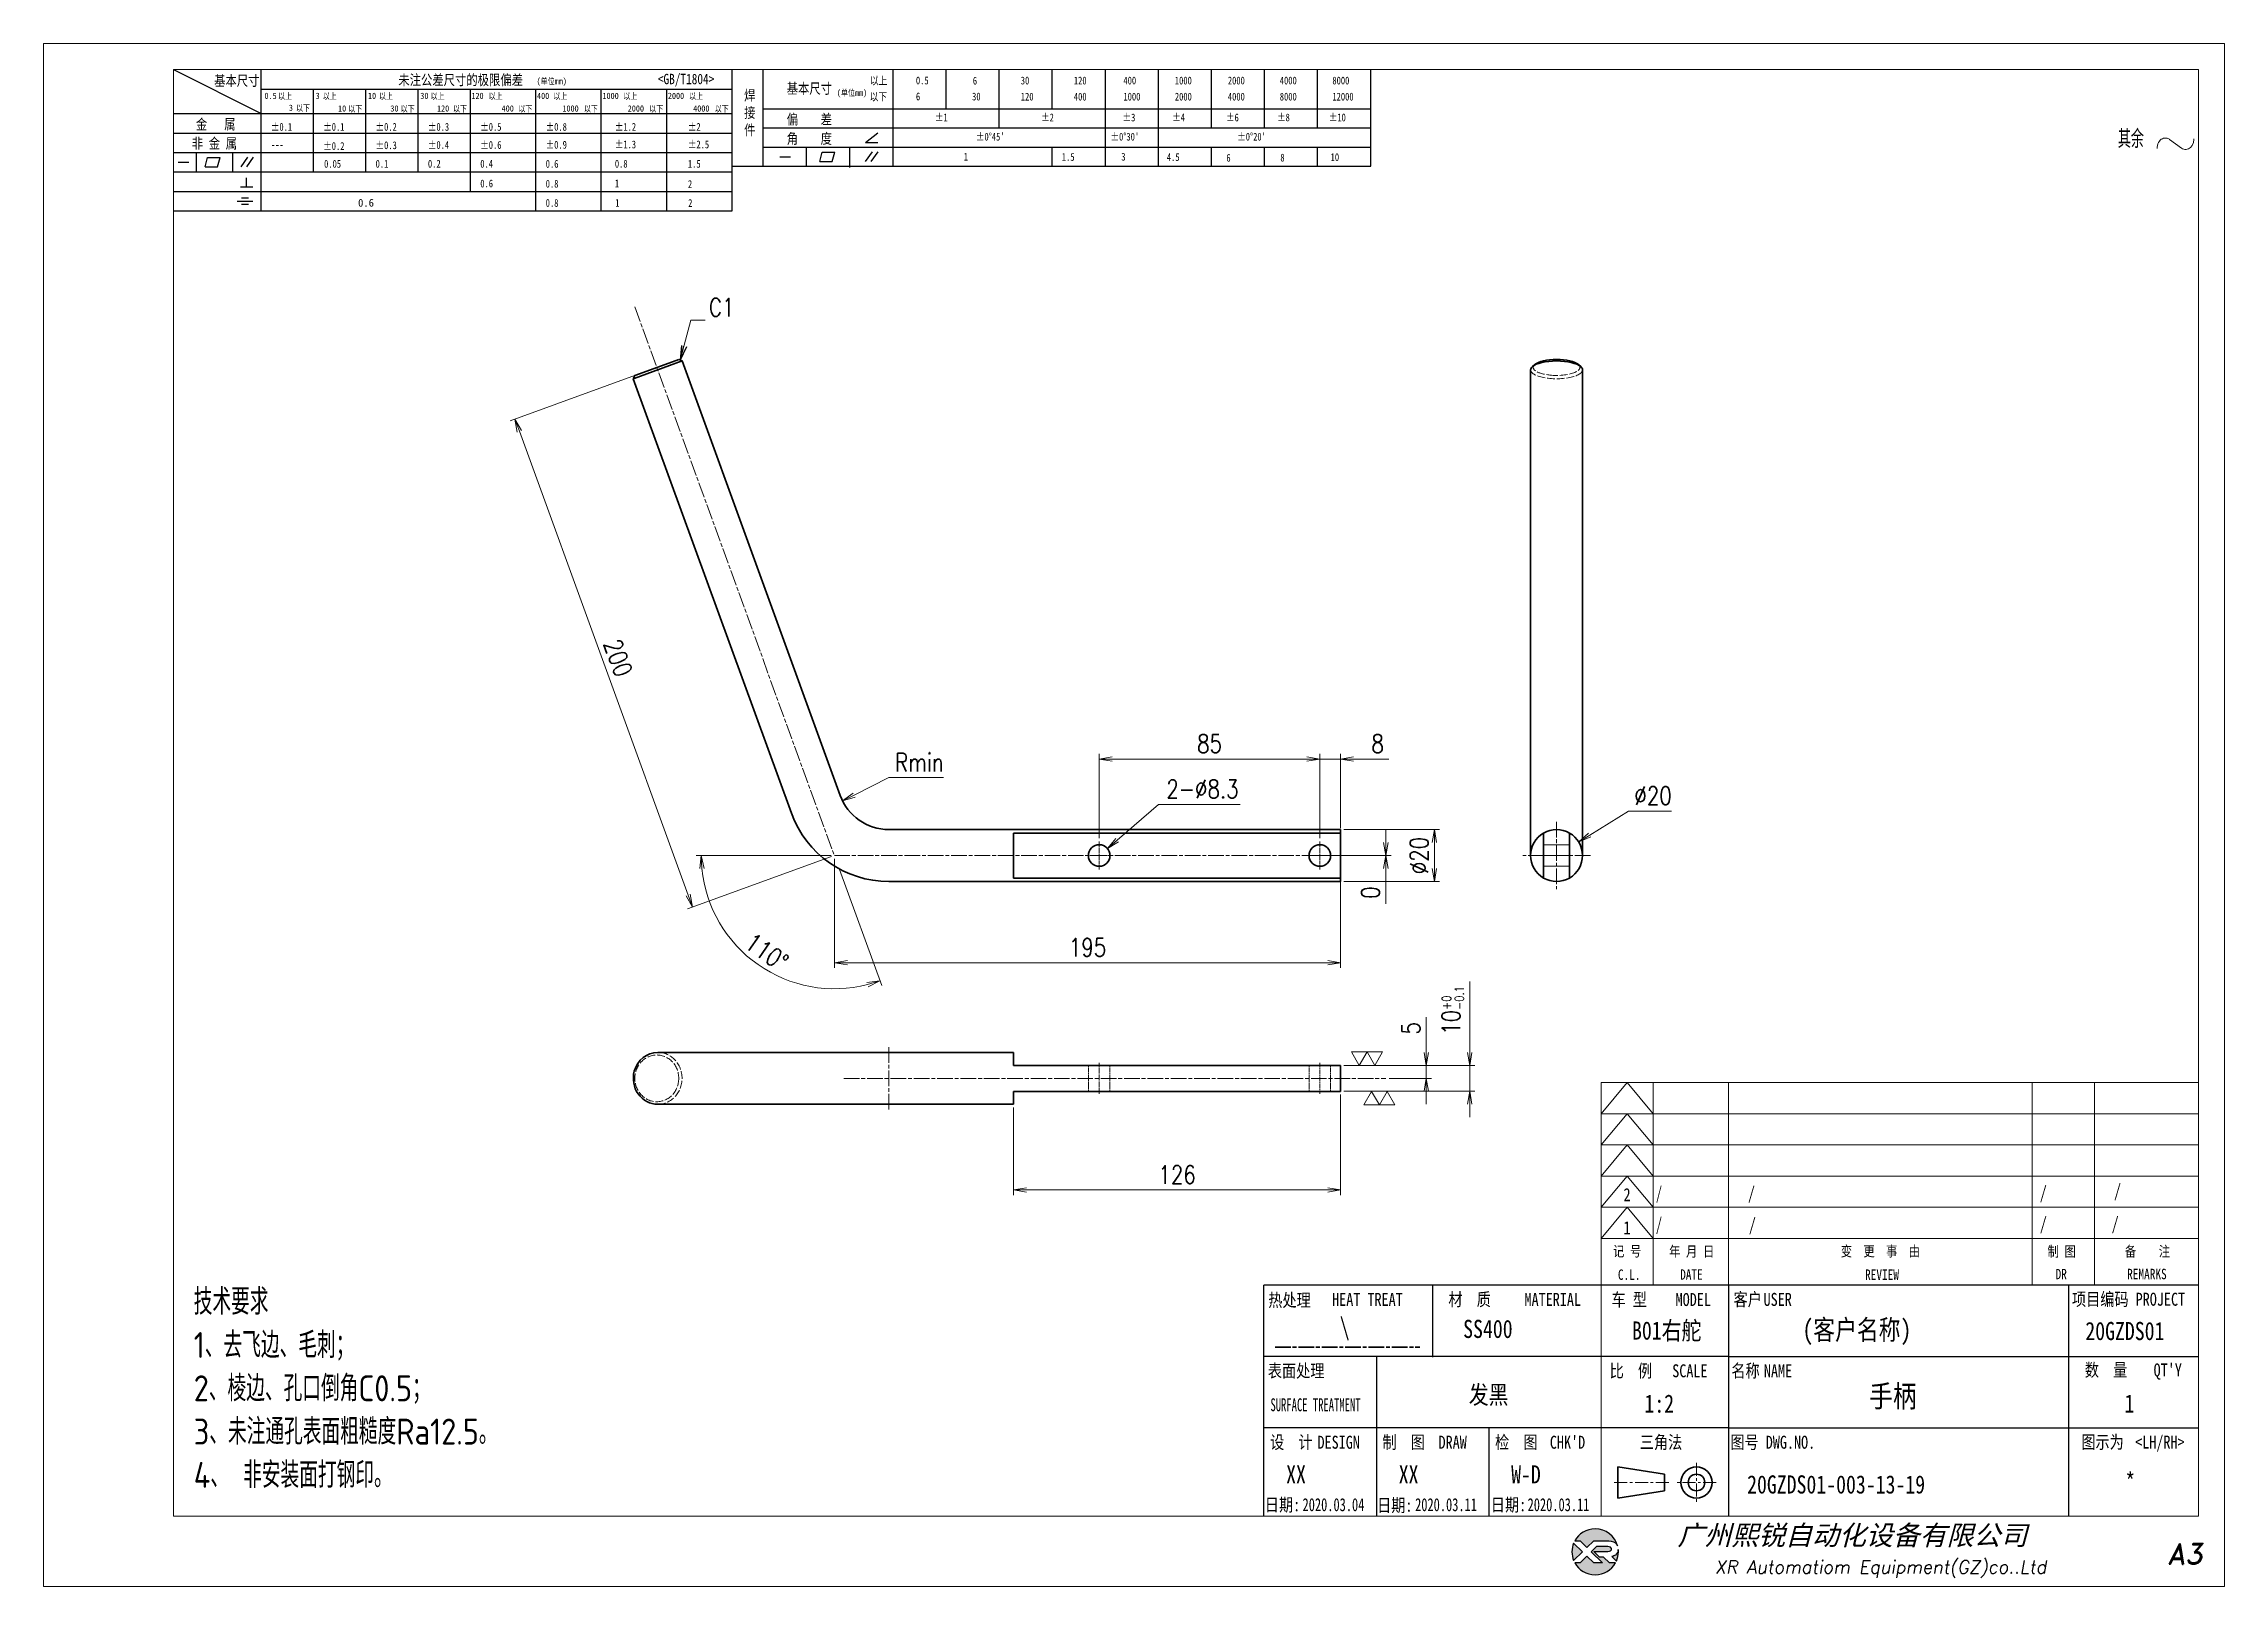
# Model space of a CAD drawing. Header units: inches. Extents: x 269 to 10986, y 1043 to 4337.
# Drawn here: x 2927 to 3767, y 1711 to 2305 of the extents above; entities that cross this region are included whole.
import ezdxf
from ezdxf.enums import TextEntityAlignment as Align

# ---------------------------------------------------------------- set-up
doc = ezdxf.new("R2010")
doc.units = ezdxf.units.IN
doc.header["$MEASUREMENT"] = 0
for name, pattern in [('AM_ISO02W050x2', [3.75, 3, -0.75]), ('AM_ISO08W050x2', [9, 6, -0.75, 1.5, -0.75]), ('CENTER', [2, 1.25, -0.25, 0.25, -0.25]), ('DOT2', [0.125, 0, -0.125])]:
    doc.linetypes.add(name, pattern=pattern)
for name, color, linetype in [('DIM', 3, 'Continuous'), ('layer 1', 7, 'Continuous'), ('图\\M+19E79\\M+195B6\\M+18E9A', 7, 'Continuous'), ('图号', 7, 'Continuous'), ('图名', 7, 'Continuous'), ('数量', 7, 'Continuous'), ('材质', 7, 'Continuous'), ('表面处理', 7, 'Continuous'), ('车型', 7, 'Continuous')]:
    doc.layers.add(name, color=color, linetype=linetype)
for name, color, linetype, lineweight in [('中心线', 2, 'AM_ISO08W050x2', 18), ('图框', 7, 'Continuous', 18), ('标注线', 3, 'Continuous', 18), ('热处理', 7, 'Continuous', 20), ('粗实线', 7, 'Continuous', 35), ('粗点划线', 6, 'AM_ISO08W050x2', 35), ('虚线', 1, 'AM_ISO02W050x2', 18)]:
    doc.layers.add(name, color=color, linetype=linetype, lineweight=lineweight)
doc.layers.add('打印', color=7, linetype='Continuous', lineweight=15, plot=False)
doc.layers.add('打印-禁用', color=7, linetype='Continuous', lineweight=15, plot=False)
doc.styles.add('DIM', font='romans.shx', dxfattribs={"width": 0.8, "bigfont": 'bigfont.shx'})
doc.styles.add('STYLE1', font='')
doc.styles.add('国标', font='simfang.ttf', dxfattribs={"width": 0.8})
doc.styles.add('机械长仿宋', font='gbenor.shx', dxfattribs={"height": 1, "bigfont": 'gbcbig.shx'})
doc.styles.add('标题\\M+18E9A', font='romand.shx', dxfattribs={"oblique": 10, "bigfont": 'bigfont.shx'})
doc.styles.get('STYLE1').set_extended_font_data('SimSun')
doc.dimstyles.new('XR 1-2', dxfattribs={"dimscale": 2, "dimtxt": 3.5, "dimasz": 2.5, "dimexe": 1, "dimexo": 0.625, "dimgap": 1.2, "dimtad": 1, "dimtoh": 1, "dimdsep": 46, "dimtxsty": 'DIM', "dimblk": 'OPEN', "dimcen": 0, "dimclrd": 8, "dimclre": 8, "dimclrt": 2, "dimazin": 2, "dimtfac": 0.5, "dimtmove": 0, "dimatfit": 3, "dimldrblk": 'OPEN', "dimfxl": 0, "dimtolj": 2, "dimlwd": 18, "dimlwe": 18, "dimarcsym": 0})
doc.dimstyles.new('XR 1-2$0', dxfattribs={"dimscale": 2, "dimtxt": 3.5, "dimasz": 2.5, "dimexe": 1, "dimexo": 0.625, "dimgap": 1.2, "dimtad": 1, "dimdsep": 46, "dimtxsty": 'DIM', "dimblk": 'OPEN', "dimcen": 0, "dimclrd": 8, "dimclre": 8, "dimclrt": 2, "dimazin": 2, "dimtfac": 0.5, "dimtmove": 0, "dimatfit": 3, "dimldrblk": 'OPEN', "dimfxl": 0, "dimtolj": 2, "dimlwd": 13, "dimlwe": 13, "dimarcsym": 0})
doc.dimstyles.new('XR 1-2$3', dxfattribs={"dimscale": 2, "dimtxt": 3.5, "dimasz": 2.5, "dimexe": 1, "dimexo": 0.625, "dimgap": 1.2, "dimtad": 1, "dimtoh": 1, "dimdsep": 46, "dimtxsty": 'DIM', "dimblk": 'OPEN', "dimcen": 0, "dimclrd": 8, "dimclre": 8, "dimclrt": 2, "dimazin": 2, "dimtfac": 0.5, "dimtofl": 0, "dimtmove": 0, "dimatfit": 3, "dimldrblk": 'OPEN', "dimfxl": 0, "dimtolj": 2, "dimlwd": 18, "dimlwe": 18, "dimarcsym": 0})
doc.dimstyles.new('XR 1-2$4', dxfattribs={"dimscale": 2, "dimtxt": 3.5, "dimasz": 2.5, "dimexe": 1, "dimexo": 0.625, "dimgap": 1.2, "dimtad": 1, "dimtoh": 1, "dimdsep": 46, "dimtxsty": 'DIM', "dimblk": 'OPEN', "dimcen": 0, "dimclrd": 8, "dimclre": 8, "dimclrt": 2, "dimazin": 2, "dimtfac": 0.5, "dimtofl": 0, "dimtmove": 0, "dimatfit": 3, "dimldrblk": 'OPEN', "dimfxl": 0, "dimtolj": 2, "dimlwd": 18, "dimlwe": 18, "dimarcsym": 0})
doc.dimstyles.new('XR 1-2$7', dxfattribs={"dimscale": 2, "dimtxt": 3.5, "dimasz": 2.5, "dimexe": 1, "dimexo": 0.625, "dimgap": 1.2, "dimtad": 1, "dimdsep": 46, "dimtxsty": 'DIM', "dimblk": 'OPEN', "dimcen": 0, "dimclrd": 8, "dimclre": 8, "dimclrt": 2, "dimazin": 2, "dimtfac": 0.5, "dimtmove": 0, "dimatfit": 3, "dimldrblk": 'OPEN', "dimfxl": 0, "dimtolj": 2, "dimlwd": 13, "dimlwe": 13, "dimarcsym": 0})

msp = doc.modelspace()

# ---------------------------------------------------------------- texts
at = {"layer": '图\\M+19E79\\M+195B6\\M+18E9A', "color": 3, "style": '国标'}
for s, height, width, p in [('/', 5, 0.705904, (3547.75, 1860.18)), ('/', 5, 0.8, (3583.221, 1860.18)), ('/', 5, 0.8, (3695.631, 1860.378)), ('/', 5, 0.8, (3724.221, 1861.119)), ('2', 5, 0.8, (3535.286, 1859.549)), ('1', 5, 0.8, (3535.264, 1846.829)), ('/', 5, 0.705904, (3547.75, 1848.18)), ('/', 5, 0.8, (3583.565, 1848.011)), ('/', 5, 0.8, (3695.631, 1848.378)), ('/', 5, 0.8, (3723.294, 1848.399)), ('    (客户名称)', 7.7, 0.8, (3587.42, 1806.198)), ('20GZDS01', 7, 0.8, (3713.164, 1806.056)), ('1:2', 7, 0.8, (3543.331, 1778.102)), ('XX', 7, 0.8, (3405.326, 1750.869)), ('XX', 7, 0.8, (3448.686, 1750.869)), ('W-D', 7, 0.8, (3492.006, 1750.869)), ('2020.03.04', 5, 0.7, (3411.656, 1740.196)), ('2020.03.11', 5, 0.7, (3455.016, 1740.196)), ('2020.03.11', 5, 0.7, (3498.336, 1740.196))]:
    msp.add_text(s, height=height, dxfattribs=dict(at, width=width)).set_placement(p)
at = {"layer": '图\\M+19E79\\M+195B6\\M+18E9A', "color": 3, "style": '国标', "width": 0.8}
msp.add_text('*', height=7, dxfattribs=at).set_placement((3730.474, 1748.069), align=Align.CENTER)
at = {"layer": '图号', "color": 3, "style": '国标', "width": 0.8}
msp.add_text('20GZDS01-003-13-19', height=7, dxfattribs=at).set_placement((3582.889, 1746.983))
at = {"layer": '图名', "color": 3, "style": '国标', "width": 0.8}
msp.add_text('手柄', height=8.4, dxfattribs=at).set_placement((3639.034, 1780.263), align=Align.CENTER)
at = {"layer": '数量', "color": 3, "style": '国标', "width": 0.8}
msp.add_text('1', height=7, dxfattribs=at).set_placement((3730.166, 1778.133), align=Align.CENTER)
at = {"layer": '材质', "color": 3, "style": '国标', "width": 0.8}
msp.add_text('SS400', height=7, dxfattribs=at).set_placement((3483.046, 1806.876), align=Align.CENTER)
at = {"layer": '标注线', "color": 2, "insert": (3182.992, 2200.225), "char_height": 7, "attachment_point": 7, "style": 'DIM'}
msp.add_mtext('\\A2;{\\Fromans,bigfont|c134;C1}', dxfattribs=at)
at = {"layer": '标注线', "color": 2, "insert": (2984.556, 1749.098), "char_height": 10, "width": 229.64922, "attachment_point": 7, "style": '机械长仿宋'}
msp.add_mtext('\\A2;技术要求\\P1、去飞边、毛刺；\\P2、棱边、孔口倒角C0.5；\\P3、未注通孔表面粗糙度Ra12.5。\\P{\\A0;4、\\C3; \\C2;非安装面打钢印。}', dxfattribs=at)
at = {"layer": '热处理', "color": 3, "style": '国标', "width": 0.8}
msp.add_text('\\', height=7, dxfattribs=at).set_placement((3427.89, 1807.629), align=Align.CENTER)
at = {"layer": '表面处理', "color": 3, "style": '国标', "width": 0.8}
msp.add_text('发黑', height=7, dxfattribs=at).set_placement((3483.33, 1781.523), align=Align.CENTER)
at = {"layer": '车型', "color": 3, "style": '国标', "width": 0.8}
msp.add_text('  B01右舵', height=7, dxfattribs=at).set_placement((3530.94, 1806.229))

# ---------------------------------------------------------------- blocks, each defined once
blk = doc.blocks.new('XR')
at = {"true_color": 0xfc8000}
h = blk.add_hatch(color=30, dxfattribs=at)
h.set_gradient(color1=(252, 128, 0), rotation=240, one_color=1, tint=1, name='INVCURVED')
edge = h.paths.add_edge_path()
edge.add_spline(control_points=[(-434.18, -5928.47), (-433.9, -5928.74), (-433.63, -5929.01), (-433.63, -5929.01), (-433.63, -5929.01), (-433.63, -5929.01), (-433.36, -5928.74), (-433.09, -5928.47)], knot_values=[0.5625, 0.5625, 0.5625, 0.5625, 0.625, 0.625, 0.625, 0.625, 0.6875, 0.6875, 0.6875, 0.6875], degree=3, periodic=0)
edge.add_spline(control_points=[(-433.09, -5928.47), (-432.82, -5928.2), (-432.54, -5927.93), (-432.54, -5927.93), (-432.54, -5927.93), (-432.54, -5927.93), (-432.04, -5927.93), (-431.53, -5927.93)], knot_values=[0.4375, 0.4375, 0.4375, 0.4375, 0.5, 0.5, 0.5, 0.5, 0.5625, 0.5625, 0.5625, 0.5625], degree=3, periodic=0)
edge.add_spline(control_points=[(-431.53, -5927.93), (-431.03, -5927.93), (-430.52, -5927.93), (-430.52, -5927.93), (-430.52, -5927.93), (-430, -5927.93), (-429.43, -5927.96), (-429.01, -5928.33)], knot_values=[0.25, 0.25, 0.25, 0.25, 0.3125, 0.3125, 0.3125, 0.3125, 0.4375, 0.4375, 0.4375, 0.4375], degree=3, periodic=0)
edge.add_spline(control_points=[(-429.01, -5928.33), (-428.88, -5928.44), (-428.78, -5928.59), (-428.71, -5928.75)], knot_values=[0.125, 0.125, 0.125, 0.125, 0.25, 0.25, 0.25, 0.25], degree=3, periodic=0)
edge.add_spline(control_points=[(-428.71, -5928.75), (-429.13, -5927.18), (-430.58, -5926.02), (-432.31, -5926.02)], knot_values=[0, 0, 0, 0, 0.125, 0.125, 0.125, 0.125], degree=3, periodic=0)
edge.add_spline(control_points=[(-432.31, -5926.02), (-433.72, -5926.02), (-434.94, -5926.79), (-435.58, -5927.93)], knot_values=[0.875, 0.875, 0.875, 0.875, 1, 1, 1, 1], degree=3, periodic=0)
edge.add_spline(control_points=[(-435.58, -5927.93), (-435.58, -5927.93), (-434.72, -5927.93), (-434.72, -5927.93), (-434.72, -5927.93), (-434.72, -5927.93), (-434.45, -5928.2), (-434.18, -5928.47)], knot_values=[0.6875, 0.6875, 0.6875, 0.6875, 0.8125, 0.8125, 0.8125, 0.8125, 0.875, 0.875, 0.875, 0.875], degree=3, periodic=0)
edge = h.paths.add_edge_path()
edge.add_spline(control_points=[(-434.79, -5929.26), (-435.04, -5929.02), (-435.34, -5928.72), (-435.54, -5928.53)], knot_values=[0.562504, 0.562504, 0.562504, 0.562504, 0.656252, 0.656252, 0.656252, 0.656252], degree=3, periodic=0)
edge.add_spline(control_points=[(-435.54, -5928.53), (-435.67, -5928.4), (-435.76, -5928.31), (-435.76, -5928.31), (-435.76, -5928.31), (-435.94, -5928.74), (-436.03, -5929.21), (-436.03, -5929.71)], knot_values=[0.25, 0.25, 0.25, 0.25, 0.312504, 0.312504, 0.312504, 0.312504, 0.562504, 0.562504, 0.562504, 0.562504], degree=3, periodic=0)
edge.add_spline(control_points=[(-436.03, -5929.71), (-436.03, -5930.2), (-435.94, -5930.67), (-435.76, -5931.1), (-435.76, -5931.1), (-435.4, -5930.75), (-435.05, -5930.4)], knot_values=[0.874998, 0.874998, 0.874998, 0.874998, 1.124998, 1.124998, 1.124998, 1.25, 1.25, 1.25, 1.25], degree=3, periodic=0)
edge.add_spline(control_points=[(-435.05, -5930.4), (-434.7, -5930.05), (-434.34, -5929.71), (-434.34, -5929.71), (-434.34, -5929.71), (-434.34, -5929.71), (-434.34, -5929.71), (-434.34, -5929.71)], knot_values=[0.749878, 0.749878, 0.749878, 0.749878, 0.874875, 0.874875, 0.874875, 0.874875, 0.874998, 0.874998, 0.874998, 0.874998], degree=3, periodic=0)
edge.add_spline(control_points=[(-434.34, -5929.71), (-434.34, -5929.71), (-434.34, -5929.71), (-434.34, -5929.71)], knot_values=[0.749634, 0.749634, 0.749634, 0.749634, 0.749817, 0.749817, 0.749817, 0.749817], degree=3, periodic=0)
edge.add_spline(control_points=[(-434.35, -5929.7), (-434.35, -5929.7), (-434.35, -5929.7), (-434.35, -5929.7)], knot_values=[0.738281, 0.738281, 0.738281, 0.738281, 0.742188, 0.742188, 0.742188, 0.742188], degree=3, periodic=0)
edge.add_spline(control_points=[(-434.35, -5929.7), (-434.36, -5929.69), (-434.37, -5929.68), (-434.38, -5929.67)], knot_values=[0.726563, 0.726563, 0.726563, 0.726563, 0.738281, 0.738281, 0.738281, 0.738281], degree=3, periodic=0)
edge.add_spline(control_points=[(-434.38, -5929.67), (-434.38, -5929.66), (-434.39, -5929.65), (-434.4, -5929.65)], knot_values=[0.718751, 0.718751, 0.718751, 0.718751, 0.726563, 0.726563, 0.726563, 0.726563], degree=3, periodic=0)
edge.add_spline(control_points=[(-434.4, -5929.65), (-434.42, -5929.63), (-434.45, -5929.6), (-434.47, -5929.58)], knot_values=[0.703126, 0.703126, 0.703126, 0.703126, 0.718751, 0.718751, 0.718751, 0.718751], degree=3, periodic=0)
edge.add_spline(control_points=[(-434.47, -5929.58), (-434.5, -5929.55), (-434.53, -5929.52), (-434.56, -5929.49)], knot_values=[0.687501, 0.687501, 0.687501, 0.687501, 0.703126, 0.703126, 0.703126, 0.703126], degree=3, periodic=0)
edge.add_spline(control_points=[(-434.56, -5929.49), (-434.63, -5929.42), (-434.71, -5929.35), (-434.79, -5929.26)], knot_values=[0.656252, 0.656252, 0.656252, 0.656252, 0.687501, 0.687501, 0.687501, 0.687501], degree=3, periodic=0)
at = {"true_color": 0x0348ff}
h = blk.add_hatch(color=160, dxfattribs=at)
h.set_gradient(color1=(3, 72, 255), color2=(0, 41, 153), one_color=1, tint=0.3, name='HEMISPHERICAL')
edge = h.paths.add_edge_path()
edge.add_spline(control_points=[(-432.54, -5929.67), (-432.26, -5929.95), (-431.94, -5930.23), (-431.66, -5930.51), (-431.66, -5930.51), (-431.66, -5930.51), (-431.66, -5930.51), (-431.66, -5930.51)], knot_values=[0.736842, 0.736842, 0.736842, 0.736842, 0.789474, 0.789474, 0.789474, 0.789474, 0.802633, 0.802633, 0.802633, 0.802633], degree=3, periodic=0)
edge.add_spline(control_points=[(-431.66, -5930.51), (-431.65, -5930.51), (-431.65, -5930.52), (-431.65, -5930.52)], knot_values=[0.802633, 0.802633, 0.802633, 0.802633, 0.815791, 0.815791, 0.815791, 0.815791], degree=3, periodic=0)
edge.add_spline(control_points=[(-431.65, -5930.52), (-431.64, -5930.53), (-431.64, -5930.53), (-431.64, -5930.53)], knot_values=[0.815791, 0.815791, 0.815791, 0.815791, 0.82237, 0.82237, 0.82237, 0.82237], degree=3, periodic=0)
edge.add_spline(control_points=[(-431.64, -5930.53), (-431.64, -5930.53), (-431.64, -5930.53), (-431.63, -5930.54)], knot_values=[0.82237, 0.82237, 0.82237, 0.82237, 0.828949, 0.828949, 0.828949, 0.828949], degree=3, periodic=0)
edge.add_spline(control_points=[(-431.63, -5930.54), (-431.63, -5930.54), (-431.63, -5930.54), (-431.63, -5930.54), (-431.63, -5930.54), (-431.63, -5930.54), (-431.59, -5930.54), (-431.52, -5930.54)], knot_values=[0.841901, 0.841901, 0.841901, 0.841901, 0.842105, 0.842105, 0.842105, 0.842105, 0.855264, 0.855264, 0.855264, 0.855264], degree=3, periodic=0)
edge.add_spline(control_points=[(-431.52, -5930.54), (-431.46, -5930.54), (-431.38, -5930.54), (-431.3, -5930.54)], knot_values=[0.855264, 0.855264, 0.855264, 0.855264, 0.868422, 0.868422, 0.868422, 0.868422], degree=3, periodic=0)
edge.add_spline(control_points=[(-431.3, -5930.54), (-431.26, -5930.54), (-431.22, -5930.54), (-431.18, -5930.54)], knot_values=[0.868422, 0.868422, 0.868422, 0.868422, 0.875, 0.875, 0.875, 0.875], degree=3, periodic=0)
edge.add_spline(control_points=[(-431.18, -5930.54), (-431.14, -5930.54), (-431.1, -5930.54), (-431.07, -5930.54)], knot_values=[0.875, 0.875, 0.875, 0.875, 0.881579, 0.881579, 0.881579, 0.881579], degree=3, periodic=0)
edge.add_spline(control_points=[(-431.07, -5930.54), (-431.05, -5930.54), (-431.04, -5930.54), (-431.03, -5930.54)], knot_values=[0.881579, 0.881579, 0.881579, 0.881579, 0.884869, 0.884869, 0.884869, 0.884869], degree=3, periodic=0)
edge.add_spline(control_points=[(-431.03, -5930.54), (-431.02, -5930.54), (-431, -5930.54), (-431, -5930.54)], knot_values=[0.884869, 0.884869, 0.884869, 0.884869, 0.888158, 0.888158, 0.888158, 0.888158], degree=3, periodic=0)
edge.add_spline(control_points=[(-431, -5930.54), (-430.99, -5930.54), (-430.99, -5930.54), (-430.98, -5930.54)], knot_values=[0.888158, 0.888158, 0.888158, 0.888158, 0.889803, 0.889803, 0.889803, 0.889803], degree=3, periodic=0)
edge.add_spline(control_points=[(-430.98, -5930.54), (-430.98, -5930.54), (-430.98, -5930.54), (-430.97, -5930.54)], knot_values=[0.889803, 0.889803, 0.889803, 0.889803, 0.891447, 0.891447, 0.891447, 0.891447], degree=3, periodic=0)
edge.add_spline(control_points=[(-430.97, -5930.54), (-430.97, -5930.54), (-430.97, -5930.54), (-430.97, -5930.54)], knot_values=[0.891447, 0.891447, 0.891447, 0.891447, 0.89227, 0.89227, 0.89227, 0.89227], degree=3, periodic=0)
edge.add_spline(control_points=[(-430.97, -5930.54), (-430.97, -5930.54), (-430.97, -5930.54), (-430.97, -5930.54)], knot_values=[0.89227, 0.89227, 0.89227, 0.89227, 0.893092, 0.893092, 0.893092, 0.893092], degree=3, periodic=0)
edge.add_spline(control_points=[(-430.97, -5930.54), (-430.97, -5930.54), (-430.97, -5930.54), (-430.97, -5930.54)], knot_values=[0.893092, 0.893092, 0.893092, 0.893092, 0.893503, 0.893503, 0.893503, 0.893503], degree=3, periodic=0)
edge.add_spline(control_points=[(-430.97, -5930.54), (-430.97, -5930.54), (-430.97, -5930.54), (-430.97, -5930.54)], knot_values=[0.893503, 0.893503, 0.893503, 0.893503, 0.893914, 0.893914, 0.893914, 0.893914], degree=3, periodic=0)
edge.add_spline(control_points=[(-430.97, -5930.54), (-430.97, -5930.54), (-430.97, -5930.54), (-430.97, -5930.54)], knot_values=[0.893914, 0.893914, 0.893914, 0.893914, 0.89412, 0.89412, 0.89412, 0.89412], degree=3, periodic=0)
edge.add_spline(control_points=[(-430.97, -5930.54), (-430.97, -5930.54), (-430.97, -5930.54), (-430.97, -5930.54)], knot_values=[0.89412, 0.89412, 0.89412, 0.89412, 0.894326, 0.894326, 0.894326, 0.894326], degree=3, periodic=0)
edge.add_spline(control_points=[(-430.97, -5930.54), (-430.97, -5930.54), (-430.97, -5930.54), (-430.97, -5930.54)], knot_values=[0.894428, 0.894428, 0.894428, 0.894428, 0.894531, 0.894531, 0.894531, 0.894531], degree=3, periodic=0)
edge.add_spline(control_points=[(-430.97, -5930.54), (-430.97, -5930.54), (-430.97, -5930.54), (-430.97, -5930.54)], knot_values=[0.894531, 0.894531, 0.894531, 0.894531, 0.894583, 0.894583, 0.894583, 0.894583], degree=3, periodic=0)
edge.add_spline(control_points=[(-430.97, -5930.54), (-430.97, -5930.54), (-430.97, -5930.54), (-430.97, -5930.54), (-430.97, -5930.54), (-430.97, -5930.54), (-430.73, -5930.78), (-430.49, -5931.01)], knot_values=[0.894685, 0.894685, 0.894685, 0.894685, 0.894737, 0.894737, 0.894737, 0.894737, 0.921052, 0.921052, 0.921052, 0.921052], degree=3, periodic=0)
edge.add_spline(control_points=[(-430.49, -5931.01), (-430.26, -5931.24), (-430.02, -5931.48), (-430.02, -5931.48)], knot_values=[0.921052, 0.921052, 0.921052, 0.921052, 0.947368, 0.947368, 0.947368, 0.947368], degree=3, periodic=0)
edge.add_spline(control_points=[(-430.02, -5931.48), (-430.02, -5931.48), (-430.02, -5931.48), (-430.02, -5931.48)], knot_values=[0.947522, 0.947522, 0.947522, 0.947522, 0.947573, 0.947573, 0.947573, 0.947573], degree=3, periodic=0)
edge.add_spline(control_points=[(-430.02, -5931.48), (-430.02, -5931.48), (-430.02, -5931.48), (-430.02, -5931.48)], knot_values=[0.947573, 0.947573, 0.947573, 0.947573, 0.947676, 0.947676, 0.947676, 0.947676], degree=3, periodic=0)
edge.add_spline(control_points=[(-430.02, -5931.48), (-430.02, -5931.48), (-430.02, -5931.48), (-430.02, -5931.48)], knot_values=[0.947676, 0.947676, 0.947676, 0.947676, 0.947779, 0.947779, 0.947779, 0.947779], degree=3, periodic=0)
edge.add_spline(control_points=[(-430.02, -5931.48), (-430.02, -5931.48), (-430.02, -5931.48), (-430.02, -5931.48)], knot_values=[0.947779, 0.947779, 0.947779, 0.947779, 0.947984, 0.947984, 0.947984, 0.947984], degree=3, periodic=0)
edge.add_spline(control_points=[(-430.02, -5931.48), (-430.02, -5931.48), (-430.02, -5931.48), (-430.02, -5931.48)], knot_values=[0.947984, 0.947984, 0.947984, 0.947984, 0.94819, 0.94819, 0.94819, 0.94819], degree=3, periodic=0)
edge.add_spline(control_points=[(-430.02, -5931.48), (-430.02, -5931.48), (-430.02, -5931.48), (-430.02, -5931.48)], knot_values=[0.94819, 0.94819, 0.94819, 0.94819, 0.948601, 0.948601, 0.948601, 0.948601], degree=3, periodic=0)
edge.add_spline(control_points=[(-430.02, -5931.48), (-430.02, -5931.48), (-430.02, -5931.48), (-430.02, -5931.48)], knot_values=[0.948601, 0.948601, 0.948601, 0.948601, 0.949012, 0.949012, 0.949012, 0.949012], degree=3, periodic=0)
edge.add_spline(control_points=[(-430.02, -5931.48), (-430.02, -5931.48), (-430.01, -5931.48), (-430.01, -5931.48)], knot_values=[0.949012, 0.949012, 0.949012, 0.949012, 0.949834, 0.949834, 0.949834, 0.949834], degree=3, periodic=0)
edge.add_spline(control_points=[(-430.01, -5931.48), (-430.01, -5931.48), (-430.01, -5931.48), (-430.01, -5931.48)], knot_values=[0.949834, 0.949834, 0.949834, 0.949834, 0.950657, 0.950657, 0.950657, 0.950657], degree=3, periodic=0)
edge.add_spline(control_points=[(-430.01, -5931.48), (-430.01, -5931.48), (-430, -5931.48), (-430, -5931.48)], knot_values=[0.950657, 0.950657, 0.950657, 0.950657, 0.952301, 0.952301, 0.952301, 0.952301], degree=3, periodic=0)
edge.add_spline(control_points=[(-430, -5931.48), (-429.99, -5931.48), (-429.98, -5931.48), (-429.98, -5931.48)], knot_values=[0.952301, 0.952301, 0.952301, 0.952301, 0.953946, 0.953946, 0.953946, 0.953946], degree=3, periodic=0)
edge.add_spline(control_points=[(-429.98, -5931.48), (-429.96, -5931.48), (-429.95, -5931.48), (-429.93, -5931.48)], knot_values=[0.953946, 0.953946, 0.953946, 0.953946, 0.957236, 0.957236, 0.957236, 0.957236], degree=3, periodic=0)
edge.add_spline(control_points=[(-429.93, -5931.48), (-429.91, -5931.48), (-429.89, -5931.48), (-429.87, -5931.48)], knot_values=[0.957236, 0.957236, 0.957236, 0.957236, 0.960525, 0.960525, 0.960525, 0.960525], degree=3, periodic=0)
edge.add_spline(control_points=[(-429.87, -5931.48), (-429.82, -5931.48), (-429.77, -5931.48), (-429.71, -5931.48)], knot_values=[0.960525, 0.960525, 0.960525, 0.960525, 0.967104, 0.967104, 0.967104, 0.967104], degree=3, periodic=0)
edge.add_spline(control_points=[(-429.71, -5931.48), (-429.65, -5931.48), (-429.59, -5931.48), (-429.53, -5931.48)], knot_values=[0.967104, 0.967104, 0.967104, 0.967104, 0.973683, 0.973683, 0.973683, 0.973683], degree=3, periodic=0)
edge.add_spline(control_points=[(-429.53, -5931.48), (-429.41, -5931.48), (-429.29, -5931.48), (-429.19, -5931.48)], knot_values=[0.973683, 0.973683, 0.973683, 0.973683, 0.98684, 0.98684, 0.98684, 0.98684], degree=3, periodic=0)
edge.add_spline(control_points=[(-429.19, -5931.48), (-429.1, -5931.48), (-429.04, -5931.48), (-429.04, -5931.48), (-429.67, -5932.62), (-430.9, -5933.39), (-432.31, -5933.39)], knot_values=[0.98684, 0.98684, 0.98684, 0.98684, 1, 1, 1, 1.052632, 1.052632, 1.052632, 1.052632], degree=3, periodic=0)
edge.add_spline(control_points=[(-432.31, -5933.39), (-433.72, -5933.39), (-434.94, -5932.62), (-435.58, -5931.48), (-435.58, -5931.48), (-435.58, -5931.48), (-435.36, -5931.48), (-435.15, -5931.48)], knot_values=[0.052632, 0.052632, 0.052632, 0.052632, 0.105263, 0.105263, 0.105263, 0.105263, 0.131579, 0.131579, 0.131579, 0.131579], degree=3, periodic=0)
edge.add_spline(control_points=[(-435.15, -5931.48), (-434.93, -5931.48), (-434.72, -5931.48), (-434.72, -5931.48), (-434.72, -5931.48), (-434.72, -5931.48), (-434.45, -5931.21), (-434.18, -5930.94)], knot_values=[0.131579, 0.131579, 0.131579, 0.131579, 0.157895, 0.157895, 0.157895, 0.157895, 0.184211, 0.184211, 0.184211, 0.184211], degree=3, periodic=0)
edge.add_spline(control_points=[(-434.18, -5930.94), (-433.9, -5930.67), (-433.63, -5930.4), (-433.63, -5930.4), (-433.63, -5930.4), (-433.63, -5930.4), (-433.36, -5930.67), (-433.09, -5930.94)], knot_values=[0.184211, 0.184211, 0.184211, 0.184211, 0.210526, 0.210526, 0.210526, 0.210526, 0.236842, 0.236842, 0.236842, 0.236842], degree=3, periodic=0)
edge.add_spline(control_points=[(-433.09, -5930.94), (-432.82, -5931.21), (-432.54, -5931.48), (-432.54, -5931.48), (-432.54, -5931.48), (-432.54, -5931.48), (-432.19, -5931.48), (-431.83, -5931.48)], knot_values=[0.236842, 0.236842, 0.236842, 0.236842, 0.263158, 0.263158, 0.263158, 0.263158, 0.289474, 0.289474, 0.289474, 0.289474], degree=3, periodic=0)
edge.add_spline(control_points=[(-431.83, -5931.48), (-431.48, -5931.48), (-431.12, -5931.48), (-431.12, -5931.48), (-431.12, -5931.48), (-431.12, -5931.48), (-431.57, -5931.03), (-432.02, -5930.59)], knot_values=[0.289474, 0.289474, 0.289474, 0.289474, 0.315789, 0.315789, 0.315789, 0.315789, 0.342105, 0.342105, 0.342105, 0.342105], degree=3, periodic=0)
edge.add_spline(control_points=[(-432.02, -5930.59), (-432.47, -5930.15), (-432.92, -5929.71), (-432.92, -5929.71), (-432.92, -5929.71), (-432.92, -5929.71), (-432.71, -5929.5), (-432.5, -5929.29)], knot_values=[0.342105, 0.342105, 0.342105, 0.342105, 0.368421, 0.368421, 0.368421, 0.368421, 0.394737, 0.394737, 0.394737, 0.394737], degree=3, periodic=0)
edge.add_spline(control_points=[(-432.5, -5929.29), (-432.3, -5929.09), (-432.09, -5928.88), (-432.09, -5928.88)], knot_values=[0.394737, 0.394737, 0.394737, 0.394737, 0.421053, 0.421053, 0.421053, 0.421053], degree=3, periodic=0)
edge.add_spline(control_points=[(-432.09, -5928.88), (-432.09, -5928.88), (-432.06, -5928.86), (-432.06, -5928.86)], knot_values=[0.421053, 0.421053, 0.421053, 0.421053, 0.473684, 0.473684, 0.473684, 0.473684], degree=3, periodic=0)
edge.add_spline(control_points=[(-432.06, -5928.86), (-432.06, -5928.86), (-432.06, -5928.86), (-432.06, -5928.86), (-432.06, -5928.86), (-432.06, -5928.86), (-430.4, -5928.86), (-430.26, -5928.86)], knot_values=[0.473684, 0.473684, 0.473684, 0.473684, 0.473684, 0.473684, 0.473684, 0.473684, 0.526316, 0.526316, 0.526316, 0.526316], degree=3, periodic=0)
edge.add_spline(control_points=[(-430.26, -5928.86), (-429.54, -5928.86), (-429.62, -5929.4), (-429.83, -5929.55)], knot_values=[0.526316, 0.526316, 0.526316, 0.526316, 0.578947, 0.578947, 0.578947, 0.578947], degree=3, periodic=0)
edge.add_spline(control_points=[(-429.83, -5929.55), (-429.94, -5929.62), (-430.08, -5929.65), (-430.26, -5929.65), (-430.26, -5929.65), (-430.26, -5929.65), (-430.48, -5929.65), (-430.71, -5929.66)], knot_values=[0.578947, 0.578947, 0.578947, 0.578947, 0.631579, 0.631579, 0.631579, 0.631579, 0.657895, 0.657895, 0.657895, 0.657895], degree=3, periodic=0)
edge.add_spline(control_points=[(-430.71, -5929.66), (-430.93, -5929.66), (-431.15, -5929.67), (-431.15, -5929.67), (-431.15, -5929.67), (-431.15, -5929.67), (-432.54, -5929.67), (-432.54, -5929.67)], knot_values=[0.657895, 0.657895, 0.657895, 0.657895, 0.684211, 0.684211, 0.684211, 0.684211, 0.736842, 0.736842, 0.736842, 0.736842], degree=3, periodic=0)
edge = h.paths.add_edge_path()
edge.add_spline(control_points=[(-428.6, -5929.32), (-428.61, -5929.67), (-428.76, -5930), (-429.06, -5930.22)], knot_values=[0.8, 0.8, 0.8, 0.8, 1, 1, 1, 1], degree=3, periodic=0)
edge.add_spline(control_points=[(-429.06, -5930.22), (-429.22, -5930.34), (-429.41, -5930.43), (-429.61, -5930.48)], knot_values=[0.6, 0.6, 0.6, 0.6, 0.8, 0.8, 0.8, 0.8], degree=3, periodic=0)
edge.add_spline(control_points=[(-429.61, -5930.48), (-429.61, -5930.48), (-428.9, -5931.19), (-428.9, -5931.19), (-428.9, -5931.19), (-428.69, -5930.73), (-428.58, -5930.23), (-428.58, -5929.71)], knot_values=[0.2, 0.2, 0.2, 0.2, 0.4, 0.4, 0.4, 0.4, 0.6, 0.6, 0.6, 0.6], degree=3, periodic=0)
edge.add_spline(control_points=[(-428.58, -5929.71), (-428.58, -5929.58), (-428.59, -5929.45), (-428.6, -5929.32)], knot_values=[0, 0, 0, 0, 0.2, 0.2, 0.2, 0.2], degree=3, periodic=0)
at = {"layer": 'layer 1', "color": 30}
for points, knots in [([(-435.76, -5931.1), (-435.94, -5930.67), (-436.03, -5930.2), (-436.03, -5929.71), (-436.03, -5929.71), (-436.03, -5929.21), (-435.94, -5928.74), (-435.76, -5928.31), (-435.76, -5928.31), (-435.76, -5928.31), (-434.34, -5929.71), (-434.34, -5929.71), (-434.34, -5929.71), (-434.34, -5929.71), (-435.76, -5931.1), (-435.76, -5931.1)], [0, 0, 0, 0, 0.25, 0.25, 0.25, 0.25, 0.5, 0.5, 0.5, 0.5, 0.75, 0.75, 0.75, 0.75, 1, 1, 1, 1]), ([(-432.31, -5926.02), (-430.58, -5926.02), (-429.13, -5927.18), (-428.71, -5928.75), (-428.71, -5928.75), (-428.78, -5928.59), (-428.88, -5928.44), (-429.01, -5928.33), (-429.01, -5928.33), (-429.43, -5927.96), (-430, -5927.93), (-430.52, -5927.93), (-430.52, -5927.93), (-430.52, -5927.93), (-432.54, -5927.93), (-432.54, -5927.93), (-432.54, -5927.93), (-432.54, -5927.93), (-433.63, -5929.01), (-433.63, -5929.01), (-433.63, -5929.01), (-433.63, -5929.01), (-434.72, -5927.93), (-434.72, -5927.93), (-434.72, -5927.93), (-434.72, -5927.93), (-435.58, -5927.93), (-435.58, -5927.93), (-435.58, -5927.93), (-434.94, -5926.79), (-433.72, -5926.02), (-432.31, -5926.02)], [0, 0, 0, 0, 0.125, 0.125, 0.125, 0.125, 0.25, 0.25, 0.25, 0.25, 0.375, 0.375, 0.375, 0.375, 0.5, 0.5, 0.5, 0.5, 0.625, 0.625, 0.625, 0.625, 0.75, 0.75, 0.75, 0.75, 0.875, 0.875, 0.875, 0.875, 1, 1, 1, 1])]:
    blk.add_open_spline(points, degree=3, knots=knots, dxfattribs=at)
at = {"layer": 'layer 1', "color": 154}
for points, knots in [([(-429.04, -5931.48), (-429.67, -5932.62), (-430.9, -5933.39), (-432.31, -5933.39), (-432.31, -5933.39), (-433.72, -5933.39), (-434.94, -5932.62), (-435.58, -5931.48), (-435.58, -5931.48), (-435.58, -5931.48), (-434.72, -5931.48), (-434.72, -5931.48), (-434.72, -5931.48), (-434.72, -5931.48), (-433.63, -5930.4), (-433.63, -5930.4), (-433.63, -5930.4), (-433.63, -5930.4), (-432.54, -5931.48), (-432.54, -5931.48), (-432.54, -5931.48), (-432.54, -5931.48), (-431.12, -5931.48), (-431.12, -5931.48), (-431.12, -5931.48), (-431.12, -5931.48), (-432.92, -5929.71), (-432.92, -5929.71), (-432.92, -5929.71), (-432.92, -5929.71), (-432.09, -5928.88), (-432.09, -5928.88), (-432.09, -5928.88), (-432.09, -5928.88), (-432.06, -5928.86), (-432.06, -5928.86), (-432.06, -5928.86), (-432.06, -5928.86), (-430.4, -5928.86), (-430.26, -5928.86), (-430.26, -5928.86), (-429.54, -5928.86), (-429.62, -5929.4), (-429.83, -5929.55), (-429.83, -5929.55), (-429.94, -5929.62), (-430.08, -5929.65), (-430.26, -5929.65), (-430.26, -5929.65), (-430.26, -5929.65), (-431.15, -5929.67), (-431.15, -5929.67), (-431.15, -5929.67), (-431.15, -5929.67), (-432.54, -5929.67), (-432.54, -5929.67), (-432.54, -5929.67), (-432.26, -5929.95), (-431.94, -5930.23), (-431.66, -5930.51), (-431.66, -5930.51), (-431.66, -5930.51), (-431.63, -5930.54), (-431.63, -5930.54), (-431.63, -5930.54), (-431.63, -5930.54), (-430.97, -5930.54), (-430.97, -5930.54), (-430.97, -5930.54), (-430.97, -5930.54), (-430.02, -5931.48), (-430.02, -5931.48), (-430.02, -5931.48), (-430.02, -5931.48), (-429.04, -5931.48), (-429.04, -5931.48)], [0, 0, 0, 0, 0.052632, 0.052632, 0.052632, 0.052632, 0.105263, 0.105263, 0.105263, 0.105263, 0.157895, 0.157895, 0.157895, 0.157895, 0.210526, 0.210526, 0.210526, 0.210526, 0.263158, 0.263158, 0.263158, 0.263158, 0.315789, 0.315789, 0.315789, 0.315789, 0.368421, 0.368421, 0.368421, 0.368421, 0.421053, 0.421053, 0.421053, 0.421053, 0.473684, 0.473684, 0.473684, 0.473684, 0.526316, 0.526316, 0.526316, 0.526316, 0.578947, 0.578947, 0.578947, 0.578947, 0.631579, 0.631579, 0.631579, 0.631579, 0.684211, 0.684211, 0.684211, 0.684211, 0.736842, 0.736842, 0.736842, 0.736842, 0.789474, 0.789474, 0.789474, 0.789474, 0.842105, 0.842105, 0.842105, 0.842105, 0.894737, 0.894737, 0.894737, 0.894737, 0.947368, 0.947368, 0.947368, 0.947368, 1, 1, 1, 1]), ([(-428.6, -5929.32), (-428.59, -5929.45), (-428.58, -5929.58), (-428.58, -5929.71), (-428.58, -5929.71), (-428.58, -5930.23), (-428.69, -5930.73), (-428.9, -5931.19), (-428.9, -5931.19), (-428.9, -5931.19), (-429.61, -5930.48), (-429.61, -5930.48), (-429.61, -5930.48), (-429.41, -5930.43), (-429.22, -5930.34), (-429.06, -5930.22), (-429.06, -5930.22), (-428.76, -5930), (-428.61, -5929.67), (-428.6, -5929.32)], [0, 0, 0, 0, 0.2, 0.2, 0.2, 0.2, 0.4, 0.4, 0.4, 0.4, 0.6, 0.6, 0.6, 0.6, 0.8, 0.8, 0.8, 0.8, 1, 1, 1, 1])]:
    blk.add_open_spline(points, degree=3, knots=knots, dxfattribs=at)
blk = doc.blocks.new('GZDEH零件A3图框V01版')
at = {"layer": '中心线', "color": 1, "linetype": 'CENTER', "lineweight": 5, "ltscale": 2}
for p, q in [((3175.82, -1822.66), (3175.82, -1830.26)), ((3170.49, -1826.46), (3159.89, -1826.46)), ((3179.62, -1826.46), (3172.02, -1826.46))]:
    blk.add_line(p, q, dxfattribs=at)
at = {"layer": '图\\M+19E79\\M+195B6\\M+18E9A', "color": 9}
for p, q in [((2882.49, -1554.46), (2899.37, -1562.92)), ((2899.37, -1581.67), (2899.37, -1554.46)), ((2990.09, -1581.67), (2990.09, -1554.46)), ((2996.09, -1573.08), (2996.09, -1554.46)), ((3021.09, -1561.98), (3021.09, -1554.46)), ((3031.31, -1561.98), (3031.31, -1554.46)), ((3041.53, -1561.98), (3041.53, -1554.46)), ((3051.75, -1561.98), (3051.75, -1554.46)), ((3061.98, -1561.98), (3061.98, -1554.46)), ((3072.2, -1561.98), (3072.2, -1554.46)), ((3082.42, -1561.98), (3082.42, -1554.46)), ((3092.64, -1561.98), (3092.64, -1554.46)), ((3102.86, -1561.98), (3102.86, -1554.46)), ((3113.09, -1573.08), (3113.09, -1554.46)), ((2899.37, -1558.24), (2990.09, -1558.24)), ((2909.45, -1574.17), (2909.45, -1558.24)), ((2919.53, -1574.17), (2919.53, -1558.24)), ((2929.61, -1574.17), (2929.61, -1558.24)), ((2939.69, -1577.92), (2939.69, -1558.24)), ((2952.29, -1581.67), (2952.29, -1558.24)), ((2964.89, -1581.67), (2964.89, -1558.24)), ((2977.49, -1581.67), (2977.49, -1558.24)), ((2996.09, -1561.98), (3113.09, -1561.98)), ((3021.09, -1573.08), (3021.09, -1561.98)), ((3041.53, -1565.68), (3041.53, -1561.98)), ((3061.98, -1573.08), (3061.98, -1561.98)), ((3072.2, -1573.08), (3072.2, -1561.98)), ((3082.42, -1565.68), (3082.42, -1561.98)), ((3092.64, -1565.68), (3092.64, -1561.98)), ((3102.86, -1565.68), (3102.86, -1561.98)), ((2882.49, -1562.92), (2990.09, -1562.92)), ((2996.09, -1565.68), (3113.09, -1565.68)), ((2882.49, -1566.67), (2990.09, -1566.67)), ((2882.49, -1570.42), (2990.09, -1570.42)), ((2886.92, -1574.12), (2886.92, -1570.42)), ((2893.91, -1574.12), (2893.91, -1570.42)), ((2996.09, -1569.38), (3113.09, -1569.38)), ((3004.42, -1573.08), (3004.42, -1569.38)), ((3006.97, -1572.12), (3007.45, -1570.33)), ((3007.45, -1570.33), (3009.86, -1570.33)), ((3009.39, -1572.12), (3009.86, -1570.33)), ((3012.75, -1573.08), (3012.75, -1569.38)), ((3015.75, -1568.51), (3018.15, -1566.66)), ((3015.75, -1568.51), (3018.15, -1568.51)), ((3015.81, -1572.12), (3017.15, -1570.26)), ((3016.89, -1572.12), (3018.23, -1570.26)), ((3051.75, -1573.08), (3051.75, -1569.38)), ((3082.42, -1573.08), (3082.42, -1569.48)), ((3092.64, -1573.08), (3092.64, -1569.38)), ((3102.86, -1573.08), (3102.86, -1569.38)), ((2882.49, -1574.17), (2990.09, -1574.17)), ((2883.43, -1572.27), (2885.49, -1572.27)), ((2888.59, -1573.16), (2889.07, -1571.37)), ((2888.59, -1573.16), (2891, -1573.16)), ((2889.07, -1571.37), (2891.48, -1571.37)), ((2891, -1573.16), (2891.48, -1571.37)), ((2895.52, -1573.16), (2896.85, -1571.3)), ((2896.6, -1573.16), (2897.94, -1571.3)), ((2990.09, -1573.08), (3113.09, -1573.08)), ((2999.26, -1571.23), (3001.32, -1571.23)), ((3006.97, -1572.12), (3009.39, -1572.12)), ((3012.75, -1573.33), (3012.75, -1573.08)), ((2882.49, -1577.92), (2990.09, -1577.92)), ((2895.42, -1577.05), (2897.81, -1577.05)), ((2895.57, -1579.17), (2896.92, -1579.17)), ((2896.58, -1577.05), (2896.58, -1575.28)), ((2882.49, -1581.67), (2990.09, -1581.67)), ((2894.79, -1579.77), (2897.77, -1579.77)), ((2895.57, -1580.37), (2896.93, -1580.37)), ((3272.49, -1788.46), (3092.49, -1788.46)), ((3124.99, -1788.46), (3124.99, -1802.35)), ((3181.99, -1788.46), (3181.99, -1832.96)), ((3247.49, -1788.46), (3247.49, -1832.96)), ((3181.99, -1802.21), (3092.49, -1802.21)), ((3114.17, -1802.21), (3114.17, -1815.96)), ((3181.99, -1802.21), (3272.49, -1802.21)), ((3181.99, -1815.96), (3092.49, -1815.96)), ((3114.17, -1815.96), (3114.17, -1832.96)), ((3114.17, -1815.96), (3114.17, -1832.96)), ((3135.83, -1815.96), (3135.83, -1832.96)), ((3135.83, -1815.96), (3135.83, -1832.96)), ((3181.99, -1815.96), (3272.49, -1815.96))]:
    blk.add_line(p, q, dxfattribs=at)
at = {"layer": '图\\M+19E79\\M+195B6\\M+18E9A', "color": 7}
blk.add_line((3272.49, -1788.46), (3092.49, -1788.46), dxfattribs=at)
at = {"layer": '图\\M+19E79\\M+195B6\\M+18E9A', "color": 9, "linetype": 'Continuous'}
blk.add_line((3092.49, -1832.96), (3092.49, -1788.46), dxfattribs=at)
at = {"layer": '图框', "linetype": 'Continuous'}
for p, q in [((2882.49, -1554.46), (2882.49, -1832.96)), ((3272.49, -1554.46), (2882.49, -1554.46)), ((3272.49, -1832.96), (3272.49, -1554.46)), ((3157.49, -1749.46), (3272.49, -1749.46)), ((3157.49, -1832.96), (3157.49, -1749.46)), ((2882.49, -1832.96), (3272.49, -1832.96))]:
    blk.add_line(p, q, dxfattribs=at)
at = {"layer": '图框', "color": 9}
for p, q in [((3157.49, -1755.46), (3162.49, -1749.46)), ((3162.49, -1749.46), (3167.49, -1755.46)), ((3167.49, -1788.46), (3167.49, -1749.46)), ((3240.49, -1788.46), (3240.49, -1749.46)), ((3252.49, -1749.46), (3252.49, -1788.46)), ((3157.49, -1755.46), (3272.49, -1755.46)), ((3157.49, -1761.46), (3162.49, -1755.46)), ((3162.49, -1755.46), (3167.49, -1761.46)), ((3157.49, -1761.46), (3272.49, -1761.46)), ((3157.49, -1767.46), (3162.49, -1761.46)), ((3162.49, -1761.46), (3167.49, -1767.46)), ((3157.49, -1767.46), (3272.49, -1767.46)), ((3157.49, -1773.46), (3162.49, -1767.46)), ((3162.49, -1767.46), (3167.49, -1773.46)), ((3157.49, -1773.46), (3272.49, -1773.46)), ((3157.49, -1779.46), (3162.49, -1773.46)), ((3162.49, -1773.46), (3167.49, -1779.46)), ((3157.49, -1779.46), (3272.49, -1779.46))]:
    blk.add_line(p, q, dxfattribs=at)
at = {"layer": '图框', "color": 9, "linetype": 'Continuous'}
blk.add_line((3181.99, -1749.46), (3181.99, -1832.96), dxfattribs=at)
at = {"layer": '图框', "color": 2, "linetype": 'ByBlock', "lineweight": 35}
for p, q in [((3169.69, -1824.86), (3160.69, -1823.46)), ((3160.69, -1829.46), (3160.69, -1823.46)), ((3169.69, -1824.86), (3169.69, -1828.06)), ((3169.69, -1828.06), (3160.69, -1829.46))]:
    blk.add_line(p, q, dxfattribs=at)
for radius in [3, 1.6]:
    blk.add_circle((3175.82, -1826.46), radius, dxfattribs=at)
at = {"layer": '打印-禁用', "linetype": 'Continuous'}
for p, q in [((2857.49, -1549.46), (2857.49, -1846.46)), ((3277.49, -1549.46), (2857.49, -1549.46)), ((3277.49, -1846.46), (3277.49, -1549.46)), ((2857.49, -1846.46), (3277.49, -1846.46))]:
    blk.add_line(p, q, dxfattribs=at)
at = {"layer": 'DIM', "xscale": 1.199999999999818, "yscale": 1.199999999999818, "zscale": 1.199999999999818}
blk.add_blockref('XR', (3675.07, 5275.84), dxfattribs=at)
at = {"layer": '图\\M+19E79\\M+195B6\\M+18E9A', "color": 9, "style": '国标'}
for s, height, width, p in [('基本尺寸', 2, 0.8, (2890.33, -1557.58)), ('未注公差尺寸的极限偏差', 2, 0.8, (2925.81, -1557.44)), ('<GB/T1804>', 2, 0.8, (2975.78, -1557.27)), ('基本尺寸', 2, 0.8, (3000.6, -1559.1)), ('以上', 1.5, 0.8, (3016.64, -1557.33)), ('0.5', 1.5, 0.8, (3025.49, -1557.3)), ('6', 1.5, 0.8, (3036.45, -1557.34)), ('30', 1.5, 0.8, (3045.69, -1557.31)), ('120', 1.5, 0.8, (3055.91, -1557.31)), ('400', 1.5, 0.8, (3065.46, -1557.31)), ('1000', 1.5, 0.8, (3075.36, -1557.31)), ('2000', 1.5, 0.8, (3085.57, -1557.31)), ('4000', 1.5, 0.8, (3095.57, -1557.31)), ('8000', 1.5, 0.8, (3105.7, -1557.31)), ('30', 1.2, 0.8, (2930.04, -1560.11)), ('以下', 1.5, 0.8, (3016.58, -1560.43)), ('6', 1.5, 0.8, (3025.49, -1560.38)), ('30', 1.5, 0.8, (3036.31, -1560.39)), ('120', 1.5, 0.8, (3045.69, -1560.41)), ('400', 1.5, 0.8, (3055.91, -1560.41)), ('1000', 1.5, 0.8, (3065.46, -1560.41)), ('2000', 1.5, 0.8, (3075.36, -1560.41)), ('4000', 1.5, 0.8, (3085.57, -1560.41)), ('8000', 1.5, 0.8, (3095.57, -1560.41)), ('12000', 1.5, 0.8, (3105.7, -1560.41)), ('金   属', 2, 0.8, (2886.82, -1565.98)), ('±0.1', 1.5, 0.8, (2901.27, -1566.23)), ('±0.1', 1.5, 0.8, (2911.35, -1566.23)), ('±0.2', 1.5, 0.8, (2921.43, -1566.23)), ('±0.3', 1.5, 0.8, (2931.51, -1566.23)), ('±0.5', 1.5, 0.8, (2941.59, -1566.23)), ('±0.8', 1.5, 0.8, (2954.19, -1566.23)), ('±1.2', 1.5, 0.8, (2967.51, -1566.23)), ('±2', 1.5, 0.8, (2981.58, -1566.23)), ('偏    差', 2, 0.8, (3000.6, -1565.04)), ('角    度', 2, 0.8, (3000.6, -1568.74)), ('±1', 1.5, 0.8, (3029.16, -1564.42)), ("±0%%D45'", 1.5, 0.8, (3037.06, -1568.12)), ('±2', 1.5, 0.8, (3049.61, -1564.42)), ("±0%%D30'", 1.5, 0.8, (3062.98, -1568.12)), ('±3', 1.5, 0.8, (3065.3, -1564.42)), ('±4', 1.5, 0.8, (3074.85, -1564.42)), ('±6', 1.5, 0.8, (3085.22, -1564.42)), ("±0%%D20'", 1.5, 0.8, (3087.38, -1568.12)), ('±8', 1.5, 0.8, (3095.06, -1564.42)), ('±10', 1.5, 0.8, (3105.02, -1564.42)), ('非 金 属', 2, 0.8, (2886.02, -1569.65)), ('---', 1.5, 0.8, (2901.27, -1569.65)), ('±0.2', 1.5, 0.8, (2911.35, -1569.92)), ('±0.3', 1.5, 0.8, (2921.43, -1569.77)), ('±0.4', 1.5, 0.8, (2931.51, -1569.71)), ('±0.6', 1.5, 0.8, (2941.59, -1569.71)), ('±0.9', 1.5, 0.8, (2954.19, -1569.68)), ('±1.3', 1.5, 0.8, (2967.51, -1569.62)), ('±2.5', 1.5, 0.8, (2981.58, -1569.61)), ('1', 1.5, 0.8, (3034.69, -1571.98)), ('1.5', 1.5, 0.8, (3053.59, -1572.01)), ('3', 1.5, 0.8, (3065.05, -1571.98)), ('4.5', 1.5, 0.8, (3073.82, -1572.05)), ('6', 1.5, 0.8, (3085.28, -1572.19)), ('8', 1.5, 0.8, (3095.68, -1572.15)), ('10', 1.5, 0.8, (3105.36, -1572.06)), ('0.1', 1.5, 0.8, (2921.43, -1573.34)), ('0.2', 1.5, 0.8, (2931.51, -1573.33)), ('0.4', 1.5, 0.8, (2941.59, -1573.33)), ('0.6', 1.5, 0.8, (2954.19, -1573.35)), ('0.8', 1.5, 0.8, (2967.51, -1573.33)), ('1.5', 1.5, 0.8, (2981.58, -1573.34)), ('0.6', 1.5, 0.8, (2941.59, -1577.14)), ('0.8', 1.5, 0.8, (2954.19, -1577.17)), ('1', 1.5, 0.8, (2967.51, -1577.12)), ('2', 1.5, 0.8, (2981.58, -1577.26)), ('0.8', 1.5, 0.8, (2954.19, -1580.87)), ('1', 1.5, 0.8, (2967.59, -1580.86)), ('2', 1.5, 0.8, (2981.62, -1580.89)), ('热处理', 2.5, 0.8, (3093.35, -1792.61)), ('材  质', 2.5, 0.8, (3128.04, -1792.46)), ('项目编码 PROJECT', 2.5, 0.8, (3248.13, -1792.43)), ('表面处理', 2.5, 0.8, (3093.27, -1806.21)), ('比  例\u3000', 2.5, 0.8, (3159.1, -1806.21)), ('SCALE', 2.5, 0.8, (3171.15, -1806.21)), ('名称\u3000', 2.5, 0.8, (3182.54, -1806.21)), ('NAME', 2.5, 0.8, (3188.8, -1806.21)), ('数  量', 2.5, 0.8, (3250.61, -1806.05)), ("QT'Y ", 2.5, 0.8, (3263.86, -1806.05)), ('SURFACE TREATMENT', 2.5, 0.6, (3093.77, -1812.75)), (' DESIGN', 2.5, 0.8, (3101.47, -1819.96)), (' DRAW', 2.5, 0.8, (3124.78, -1819.96)), ("CHK'D", 2.5, 0.8, (3147.58, -1819.96)), ('三角法', 2.5, 0.8, (3164.9, -1819.96)), ('图号', 2.5, 0.8, (3182.36, -1819.96)), ('DWG.NO.', 2.5, 0.8, (3189.16, -1819.96)), ('图示为', 2.5, 0.8, (3249.94, -1819.93)), ('<LH/RH>', 2.5, 0.8, (3260.31, -1819.93))]:
    blk.add_text(s, height=height, dxfattribs=dict(at, width=width)).set_placement(p)
at = {"layer": '图\\M+19E79\\M+195B6\\M+18E9A', "color": 9, "lineweight": 15, "style": '国标', "width": 0.8}
for s, p in [('(单位mm)', (2952.44, -1557.27)), ('(单位mm)', (3010.27, -1559.51)), ('0.5', (2900.03, -1560.11)), ('以上', (2902.64, -1560.16)), ('3', (2904.73, -1562.41)), ('以下', (2906.1, -1562.46)), ('3', (2909.88, -1560.11)), ('以上', (2911.25, -1560.16)), ('10', (2914.19, -1562.54)), ('以下', (2916.18, -1562.59)), ('10', (2919.96, -1560.11)), ('以上', (2922.09, -1560.16)), ('30', (2924.27, -1562.54)), ('以下', (2926.26, -1562.59)), ('以上', (2932.02, -1560.16)), ('120', (2933.26, -1562.54)), ('以下', (2936.34, -1562.59)), ('120', (2939.88, -1560.11)), ('以上', (2943.21, -1560.16)), ('400', (2945.7, -1562.54)), ('以下', (2948.94, -1562.59)), ('400', (2952.52, -1560.11)), ('以上', (2955.68, -1560.16)), ('1000', (2957.41, -1562.54)), ('以下', (2961.54, -1562.59)), ('1000', (2965.12, -1560.11)), ('以上', (2969.16, -1560.16)), ('2000', (2969.99, -1562.54)), ('以下', (2974.14, -1562.59)), ('2000', (2977.72, -1560.11)), ('以上', (2981.8, -1560.16)), ('4000', (2982.59, -1562.54)), ('以下', (2986.74, -1562.59))]:
    blk.add_text(s, height=1.2, dxfattribs=at).set_placement(p)
at = {"layer": '图\\M+19E79\\M+195B6\\M+18E9A', "color": 9, "lineweight": 13, "style": '国标'}
blk.add_text('0.6', height=1.5, dxfattribs=at).set_placement((2918.05, -1580.85))
at = {"layer": '图\\M+19E79\\M+195B6\\M+18E9A', "color": 9, "style": '国标', "width": 0.8}
for s, p in [('HEAT TREAT', (3112.45, -1792.46)), ('MATERIAL', (3148.14, -1792.46)), ('客户', (3185.68, -1792.46)), ('USER', (3191.46, -1792.46)), ('设  计', (3097.79, -1819.96)), ('制  图', (3119.43, -1819.96)), ('检  图', (3141.11, -1819.96)), ('日期:', (3096.09, -1832)), ('日期:', (3117.71, -1832.1)), ('日期:', (3139.62, -1832))]:
    blk.add_text(s, height=2.5, dxfattribs=at).set_placement(p, align=Align.CENTER)
for s, p in [('车 型', (3162.87, -1791.2)), ('MODEL', (3175.2, -1791.24))]:
    blk.add_text(s, height=2.5, dxfattribs=at).set_placement(p, align=Align.MIDDLE)
at = {"layer": '图\\M+19E79\\M+195B6\\M+18E9A', "color": 7, "lineweight": -3, "style": 'STYLE1', "oblique": 15}
blk.add_text('广州熙锐自动化设备有限公司 ', height=3.8, dxfattribs=at).set_placement((3172.16, -1838.51))
at = {"layer": '图\\M+19E79\\M+195B6\\M+18E9A', "color": 7, "style": '标题\\M+18E9A', "oblique": 10}
for s, height, p in [('A3', 4, (3269.91, -1840.2)), ('XR Automatiom Equipment(GZ)co..Ltd', 2.5, (3211.26, -1842.9))]:
    blk.add_text(s, height=height, dxfattribs=at).set_placement(p, align=Align.MIDDLE)
at = {"layer": '图\\M+19E79\\M+195B6\\M+18E9A', "color": 9, "style": '国标'}
for s, insert, char_height, width, attachment_point in [('焊\\P接\\P件', (2992.39, -1558.41), 2, 3.1877, 1), ('0.05', (2911.51, -1573.37), 1.5, 5.1982, 7)]:
    blk.add_mtext(s, dxfattribs=dict(at, insert=insert, char_height=char_height, width=width, attachment_point=attachment_point))
at = {"layer": '图框', "color": 9, "style": '国标', "width": 0.8}
for s, p in [('记 号', (3162.47, -1782.94)), ('年 月 日', (3174.9, -1782.98)), ('变  更  事  由', (3211.24, -1782.93)), ('C.L.', (3162.86, -1787.45)), ('DATE', (3174.85, -1787.42)), ('REVIEW', (3211.55, -1787.45))]:
    blk.add_text(s, height=2, dxfattribs=at).set_placement(p, align=Align.CENTER)
for s, p in [('制 图', (3246.15, -1781.95)), ('备    注', (3262.68, -1781.92)), ('DR', (3246.06, -1786.34)), ('REMARKS', (3262.57, -1786.32))]:
    blk.add_text(s, height=2, dxfattribs=at).set_placement(p, align=Align.MIDDLE)
blk = doc.blocks.new('DEH A3')
at = {"layer": '图框'}
blk.add_blockref('GZDEH零件A3图框V01版', (-2857.49, 1846.46), dxfattribs=at)
blk = doc.blocks.new('其余不去材料')
at = {"layer": '标注线', "color": 2, "lineweight": 13}
for points in [[(0, 0.17), (0.01, 0.48), (0.07, 0.79), (0.16, 1.09), (0.28, 1.36), (0.44, 1.6), (0.62, 1.8), (0.82, 1.97), (1.04, 2.09), (1.26, 2.17), (1.49, 2.21), (1.72, 2.21), (1.94, 2.17), (2.37, 1.97), (2.41, 1.95)], [(2.41, 1.95), (3.55, 1.11), (4.7, 0.27)], [(4.7, 0.27), (4.91, 0.14), (5.14, 0.05), (5.37, 0), (5.6, 0), (5.82, 0.04), (6.04, 0.11), (6.45, 0.38), (6.79, 0.8), (7.02, 1.34), (7.11, 1.95), (7.11, 2.09)]]:
    blk.add_lwpolyline(points, dxfattribs=at)
at = {"layer": '标注线', "color": 7, "linetype": 'DOT2', "style": '机械长仿宋'}
blk.add_text('其余', height=3.5, dxfattribs=at).set_placement((-7.56, 0.3))
blk = doc.blocks.new('_Open')
at = {"color": 0, "linetype": 'ByBlock', "lineweight": -2}
for p, q in [((-1, 0.17), (0, 0)), ((-1, -0.17), (0, 0)), ((0, 0), (-1, 0))]:
    blk.add_line(p, q, dxfattribs=at)
blk = doc.blocks.new('*D775')
at = {"layer": 'Defpoints', "color": 0, "transparency": 16777216}
for p in [(3162.92, 2180.56), (3231.33, 1992.62), (3176.68, 1972.73)]:
    blk.add_point(p, dxfattribs=at)
at = {"layer": '标注线', "color": 8, "lineweight": 13, "transparency": 16777216}
for p, q in [((3161.75, 2180.13), (3106.39, 2159.99)), ((3109.98, 2155.97), (3174.97, 1977.43)), ((3230.15, 1992.2), (3174.8, 1972.05))]:
    blk.add_line(p, q, dxfattribs=at)
at = {"layer": '标注线', "color": 8, "lineweight": 13, "transparency": 16777216, "xscale": 5, "yscale": 5, "zscale": 5}
for p, rotation in [((3108.27, 2160.67), 109.9999986094678), ((3176.68, 1972.73), 289.9999986094678)]:
    blk.add_blockref('_Open', p, dxfattribs=dict(at, rotation=rotation))
at = {"layer": '标注线', "color": 2, "transparency": 16777216, "insert": (3148.02, 2068.72), "char_height": 7, "attachment_point": 5, "rotation": 290, "style": 'DIM'}
blk.add_mtext('\\A2;200', dxfattribs=at)
blk = doc.blocks.new('*D776')
at = {"layer": 'Defpoints', "color": 0, "transparency": 16777216}
for p in [(3231.33, 1992.62), (3426.33, 1992.62), (3231.33, 1951.35)]:
    blk.add_point(p, dxfattribs=at)
at = {"layer": '标注线', "color": 8, "lineweight": 13, "transparency": 16777216}
for p, q in [((3231.33, 1991.37), (3231.33, 1949.35)), ((3426.33, 1991.37), (3426.33, 1949.35)), ((3421.33, 1951.35), (3236.33, 1951.35))]:
    blk.add_line(p, q, dxfattribs=at)
at = {"layer": '标注线', "color": 8, "lineweight": 13, "transparency": 16777216, "xscale": 5, "yscale": 5, "zscale": 5, "rotation": 180}
blk.add_blockref('_Open', (3231.33, 1951.35), dxfattribs=at)
at = {"layer": '标注线', "color": 8, "lineweight": 13, "transparency": 16777216, "xscale": 5, "yscale": 5, "zscale": 5}
blk.add_blockref('_Open', (3426.33, 1951.35), dxfattribs=at)
at = {"layer": '标注线', "color": 2, "transparency": 16777216, "insert": (3328.83, 1957.25), "char_height": 7, "attachment_point": 5, "style": 'DIM'}
blk.add_mtext('\\A2;195', dxfattribs=at)
blk = doc.blocks.new('*D777')
at = {"layer": 'Defpoints', "color": 0, "transparency": 16777216}
for p in [(3154.45, 2203.84), (3231.33, 1992.62), (3443.73, 1992.62), (3232.88, 1988.37), (3190.19, 1962)]:
    blk.add_point(p, dxfattribs=at)
at = {"layer": '标注线', "color": 8, "lineweight": 18, "transparency": 16777216}
for p, q in [((3230.08, 1992.62), (3178.04, 1992.62)), ((3233.3, 1987.19), (3249.55, 1942.55))]:
    blk.add_line(p, q, dxfattribs=at)
blk.add_arc((3231.33, 1992.62), 51.28, 185.5884, 284.4116, dxfattribs=at)
at = {"layer": '标注线', "color": 8, "lineweight": 18, "transparency": 16777216, "xscale": 5, "yscale": 5, "zscale": 5}
for p, rotation in [((3180.04, 1992.62), 92.79420072114844), ((3248.87, 1944.43), 17.20579788832102)]:
    blk.add_blockref('_Open', p, dxfattribs=dict(at, rotation=rotation))
at = {"layer": '标注线', "color": 2, "transparency": 16777216, "insert": (3205.3, 1955.45), "char_height": 7, "attachment_point": 5, "rotation": 325, "style": 'DIM'}
blk.add_mtext('\\A2;110\\M+1818B', dxfattribs=at)
blk = doc.blocks.new('*D778')
at = {"layer": 'Defpoints', "color": 0, "transparency": 16777216}
for p in [(3252.33, 2022.62), (3234.46, 2013.65)]:
    blk.add_point(p, dxfattribs=at)
at = {"layer": '标注线', "color": 8, "lineweight": 18, "transparency": 16777216}
for p, q in [((3252.33, 2022.62), (3238.93, 2015.89)), ((3273.4, 2022.62), (3252.33, 2022.62))]:
    blk.add_line(p, q, dxfattribs=at)
at = {"layer": '标注线', "color": 8, "lineweight": 18, "transparency": 16777216, "xscale": 5, "yscale": 5, "zscale": 5, "rotation": 206.6666666665149}
blk.add_blockref('_Open', (3234.46, 2013.65), dxfattribs=at)
at = {"layer": '标注线', "color": 2, "transparency": 16777216, "insert": (3264.07, 2028.52), "char_height": 7, "attachment_point": 5, "style": 'DIM'}
blk.add_mtext('\\A2;{\\Fromans,bigfont|c134;Rmin}', dxfattribs=at)
blk = doc.blocks.new('*D779')
at = {"layer": 'Defpoints', "color": 0, "transparency": 16777216}
for p in [(3426.33, 2002.62), (3426.33, 1982.62), (3462.46, 1982.62)]:
    blk.add_point(p, dxfattribs=at)
at = {"layer": '标注线', "color": 8, "lineweight": 13, "transparency": 16777216}
for p, q in [((3427.58, 2002.62), (3464.46, 2002.62)), ((3462.46, 1997.62), (3462.46, 1987.62)), ((3427.58, 1982.62), (3464.46, 1982.62))]:
    blk.add_line(p, q, dxfattribs=at)
at = {"layer": '标注线', "color": 8, "lineweight": 13, "transparency": 16777216, "xscale": 5, "yscale": 5, "zscale": 5}
for p, rotation in [((3462.46, 2002.62), 90), ((3462.46, 1982.62), 270)]:
    blk.add_blockref('_Open', p, dxfattribs=dict(at, rotation=rotation))
at = {"layer": '标注线', "color": 2, "transparency": 16777216, "insert": (3456.56, 1992.62), "char_height": 7, "attachment_point": 5, "rotation": 90, "style": 'DIM'}
blk.add_mtext('\\A2;{\\Fromans,bigfont|c134;%%C}20', dxfattribs=at)
blk = doc.blocks.new('*D780')
at = {"layer": 'Defpoints', "color": 0, "transparency": 16777216}
for p in [(3426.33, 1911.84), (3443.73, 1906.84), (3459.31, 1911.84)]:
    blk.add_point(p, dxfattribs=at)
at = {"layer": '标注线', "color": 8, "lineweight": 13, "transparency": 16777216}
for p, q in [((3459.31, 1916.84), (3459.31, 1930.37)), ((3427.58, 1911.84), (3461.31, 1911.84)), ((3444.98, 1906.84), (3461.31, 1906.84)), ((3459.31, 1906.84), (3459.31, 1911.84)), ((3459.31, 1901.84), (3459.31, 1896.84))]:
    blk.add_line(p, q, dxfattribs=at)
at = {"layer": '标注线', "color": 8, "lineweight": 13, "transparency": 16777216, "xscale": 5, "yscale": 5, "zscale": 5}
for p, rotation in [((3459.31, 1911.84), 270), ((3459.31, 1906.84), 90)]:
    blk.add_blockref('_Open', p, dxfattribs=dict(at, rotation=rotation))
at = {"layer": '标注线', "color": 2, "transparency": 16777216, "insert": (3453.41, 1926.11), "char_height": 7, "attachment_point": 5, "rotation": 90, "style": 'DIM'}
blk.add_mtext('\\A2;5', dxfattribs=at)
blk = doc.blocks.new('*D781')
at = {"layer": 'Defpoints', "color": 0, "transparency": 16777216}
for p in [(3426.33, 1901.84), (3300.33, 1896.84), (3426.33, 1863.86)]:
    blk.add_point(p, dxfattribs=at)
at = {"layer": '标注线', "color": 8, "lineweight": 13, "transparency": 16777216}
for p, q in [((3426.33, 1900.59), (3426.33, 1861.86)), ((3300.33, 1895.59), (3300.33, 1861.86)), ((3305.33, 1863.86), (3421.33, 1863.86))]:
    blk.add_line(p, q, dxfattribs=at)
at = {"layer": '标注线', "color": 8, "lineweight": 13, "transparency": 16777216, "xscale": 5, "yscale": 5, "zscale": 5, "rotation": 180}
blk.add_blockref('_Open', (3300.33, 1863.86), dxfattribs=at)
at = {"layer": '标注线', "color": 8, "lineweight": 13, "transparency": 16777216, "xscale": 5, "yscale": 5, "zscale": 5}
blk.add_blockref('_Open', (3426.33, 1863.86), dxfattribs=at)
at = {"layer": '标注线', "color": 2, "transparency": 16777216, "insert": (3363.33, 1869.76), "char_height": 7, "attachment_point": 5, "style": 'DIM'}
blk.add_mtext('\\A2;126', dxfattribs=at)
blk = doc.blocks.new('*D782')
at = {"layer": 'Defpoints', "color": 0, "transparency": 16777216}
for p in [(3518.01, 1997.89), (3501, 1987.36)]:
    blk.add_point(p, dxfattribs=at)
at = {"layer": '标注线', "color": 8, "lineweight": 18, "transparency": 16777216}
for p, q in [((3537.2, 2009.76), (3522.26, 2000.52)), ((3553.73, 2009.76), (3537.2, 2009.76))]:
    blk.add_line(p, q, dxfattribs=at)
at = {"layer": '标注线', "color": 8, "lineweight": 18, "transparency": 16777216, "xscale": 5, "yscale": 5, "zscale": 5, "rotation": 211.7439213041372}
blk.add_blockref('_Open', (3518.01, 1997.89), dxfattribs=at)
at = {"layer": '标注线', "color": 2, "transparency": 16777216, "insert": (3546.67, 2015.66), "char_height": 7, "attachment_point": 5, "style": 'DIM'}
blk.add_mtext('\\A2;∅20', dxfattribs=at)
blk = doc.blocks.new('*D783')
at = {"layer": 'Defpoints', "color": 0, "transparency": 16777216}
for p in [(3426.33, 2029.78), (3426.33, 2001.95), (3418.33, 1998.02)]:
    blk.add_point(p, dxfattribs=at)
at = {"layer": '标注线', "color": 8, "lineweight": 13, "transparency": 16777216}
for p, q in [((3413.33, 2029.78), (3408.33, 2029.78)), ((3418.33, 1999.27), (3418.33, 2031.78)), ((3418.33, 2029.78), (3426.33, 2029.78)), ((3426.33, 2003.2), (3426.33, 2031.78)), ((3431.33, 2029.78), (3444.86, 2029.78))]:
    blk.add_line(p, q, dxfattribs=at)
at = {"layer": '标注线', "color": 8, "lineweight": 13, "transparency": 16777216, "xscale": 5, "yscale": 5, "zscale": 5}
blk.add_blockref('_Open', (3418.33, 2029.78), dxfattribs=at)
at = {"layer": '标注线', "color": 8, "lineweight": 13, "transparency": 16777216, "xscale": 5, "yscale": 5, "zscale": 5, "rotation": 180}
blk.add_blockref('_Open', (3426.33, 2029.78), dxfattribs=at)
at = {"layer": '标注线', "color": 2, "transparency": 16777216, "insert": (3440.59, 2035.68), "char_height": 7, "attachment_point": 5, "style": 'DIM'}
blk.add_mtext('\\A2;8', dxfattribs=at)
blk = doc.blocks.new('*D784')
at = {"layer": 'Defpoints', "color": 0, "transparency": 16777216}
for p in [(3333.33, 2029.78), (3418.33, 2013.6), (3333.33, 1998.02)]:
    blk.add_point(p, dxfattribs=at)
at = {"layer": '标注线', "color": 8, "lineweight": 13, "transparency": 16777216}
for p, q in [((3333.33, 1999.27), (3333.33, 2031.78)), ((3413.33, 2029.78), (3338.33, 2029.78)), ((3418.33, 2014.85), (3418.33, 2031.78))]:
    blk.add_line(p, q, dxfattribs=at)
at = {"layer": '标注线', "color": 8, "lineweight": 13, "transparency": 16777216, "xscale": 5, "yscale": 5, "zscale": 5, "rotation": 180}
blk.add_blockref('_Open', (3333.33, 2029.78), dxfattribs=at)
at = {"layer": '标注线', "color": 8, "lineweight": 13, "transparency": 16777216, "xscale": 5, "yscale": 5, "zscale": 5}
blk.add_blockref('_Open', (3418.33, 2029.78), dxfattribs=at)
at = {"layer": '标注线', "color": 2, "transparency": 16777216, "insert": (3375.83, 2035.68), "char_height": 7, "attachment_point": 5, "style": 'DIM'}
blk.add_mtext('\\A2;85', dxfattribs=at)
blk = doc.blocks.new('*D785')
at = {"layer": 'Defpoints', "color": 0, "transparency": 16777216}
for p in [(3423.72, 1992.62), (3432.94, 1992.62), (3443.73, 1992.62)]:
    blk.add_point(p, dxfattribs=at)
at = {"layer": '标注线', "color": 8, "lineweight": 13, "transparency": 16777216}
for p, q in [((3443.73, 1997.62), (3443.73, 2002.62)), ((3424.97, 1992.62), (3445.73, 1992.62)), ((3434.19, 1992.62), (3445.73, 1992.62)), ((3443.73, 1992.62), (3443.73, 1992.62)), ((3443.73, 1987.62), (3443.73, 1974.09))]:
    blk.add_line(p, q, dxfattribs=at)
at = {"layer": '标注线', "color": 8, "lineweight": 13, "transparency": 16777216, "xscale": 5, "yscale": 5, "zscale": 5}
for rotation in [270, 90]:
    blk.add_blockref('_Open', (3443.73, 1992.62), dxfattribs=dict(at, rotation=rotation))
at = {"layer": '标注线', "color": 2, "transparency": 16777216, "insert": (3437.83, 1978.36), "char_height": 7, "attachment_point": 5, "rotation": 90, "style": 'DIM'}
blk.add_mtext('\\A2;0', dxfattribs=at)
blk = doc.blocks.new('*D786')
at = {"layer": 'Defpoints', "color": 0, "transparency": 16777216}
for p in [(3336.47, 1995.33), (3330.18, 1989.91)]:
    blk.add_point(p, dxfattribs=at)
at = {"layer": '标注线', "color": 8, "lineweight": 18, "transparency": 16777216}
for p, q in [((3356.18, 2012.34), (3340.25, 1998.6)), ((3387.65, 2012.34), (3356.18, 2012.34))]:
    blk.add_line(p, q, dxfattribs=at)
at = {"layer": '标注线', "color": 8, "lineweight": 18, "transparency": 16777216, "xscale": 5, "yscale": 5, "zscale": 5, "rotation": 220.7837771068241}
blk.add_blockref('_Open', (3336.47, 1995.33), dxfattribs=at)
at = {"layer": '标注线', "color": 2, "transparency": 16777216, "insert": (3373.11, 2018.24), "char_height": 7, "attachment_point": 5, "style": 'DIM'}
blk.add_mtext('\\A2;2-%%c8.3', dxfattribs=at)
blk = doc.blocks.new('*D811')
at = {"layer": 'Defpoints', "color": 0, "transparency": 16777216}
for p in [(3426.33, 1911.84), (3476.05, 1911.84), (3426.33, 1901.84)]:
    blk.add_point(p, dxfattribs=at)
at = {"layer": '标注线', "color": 8, "lineweight": 13, "transparency": 16777216}
for p, q in [((3476.05, 1916.84), (3476.05, 1944.11)), ((3427.58, 1911.84), (3478.05, 1911.84)), ((3476.05, 1901.84), (3476.05, 1911.84)), ((3427.58, 1901.84), (3478.05, 1901.84)), ((3476.05, 1896.84), (3476.05, 1891.84))]:
    blk.add_line(p, q, dxfattribs=at)
at = {"layer": '标注线', "color": 8, "lineweight": 13, "transparency": 16777216, "xscale": 5, "yscale": 5, "zscale": 5}
for p, rotation in [((3476.05, 1911.84), 270), ((3476.05, 1901.84), 90)]:
    blk.add_blockref('_Open', p, dxfattribs=dict(at, rotation=rotation))
at = {"layer": '标注线', "color": 2, "transparency": 16777216, "insert": (3469.56, 1932.97), "char_height": 7, "attachment_point": 5, "rotation": 90, "style": 'DIM'}
blk.add_mtext('\\A2;10{\\H3.500000;\\S+0^ -0.1;}', dxfattribs=at)

# ---------------------------------------------------------------- dimensions: what is measured, and where the dimension line sits
at = {"layer": '标注线'}
dim = msp.add_angular_dim_2l(base=(3190.191, 1962), line1=((3231.327, 1992.624), (3443.726, 1992.624)), line2=((3154.449, 2203.845), (3232.876, 1988.367)), dimstyle='XR 1-2', dxfattribs=at)
dim.commit()
dim.dimension.update_dxf_attribs({"geometry": '*D777', "text_midpoint": (3205.296, 1955.448)})
dim = msp.add_aligned_dim(p1=(3162.923, 2180.563), p2=(3231.327, 1992.624), distance=-58.156, dimstyle='XR 1-2$0', dxfattribs=at)
dim.commit()
dim.dimension.update_dxf_attribs({"geometry": '*D775', "text_midpoint": (3148.02, 2068.721)})
dim = msp.add_radius_dim(center=(3252.333, 2022.624), mpoint=(3234.46, 2013.648), text='{\\Fromans,bigfont|c134;Rmin}', dimstyle='XR 1-2$4', override={"dimtmove": 1}, dxfattribs=at)
dim.commit()
dim.dimension.update_dxf_attribs({"geometry": '*D778', "text_midpoint": (3252.333, 2022.624), "dimtype": 164})
for base, p1, p2, picture, middle in [((3333.327, 2029.784), (3418.327, 2013.603), (3333.327, 1998.019), '*D784', (3375.827, 2035.684)), ((3426.327, 2029.784), (3418.327, 1998.019), (3426.327, 2001.954), '*D783', (3440.593, 2035.684)), ((3231.327, 1951.349), (3426.327, 1992.624), (3231.327, 1992.624), '*D776', (3328.827, 1957.249)), ((3426.327, 1863.862), (3300.327, 1896.839), (3426.327, 1901.839), '*D781', (3363.327, 1869.762))]:
    dim = msp.add_linear_dim(base=base, p1=p1, p2=p2, dimstyle='XR 1-2$0', dxfattribs=at)
    dim.commit()
    dim.dimension.update_dxf_attribs({"geometry": picture, "text_midpoint": middle})
dim = msp.add_diameter_dim_2p(p1=(3330.184, 1989.913), p2=(3336.469, 1995.335), dimstyle='XR 1-2$3', override={"dimpost": '2-%%c<>'}, dxfattribs=at)
dim.commit()
dim.dimension.update_dxf_attribs({"geometry": '*D786', "text_midpoint": (3373.112, 2012.338), "dimtype": 163})
dim = msp.add_diameter_dim_2p(p1=(3501.003, 1987.363), p2=(3518.011, 1997.885), dimstyle='XR 1-2$3', dxfattribs=at)
dim.commit()
dim.dimension.update_dxf_attribs({"geometry": '*D782', "text_midpoint": (3546.667, 2009.757), "dimtype": 163})
for base, p1, p2, picture, middle in [((3443.72593743, 1992.6239802), (3423.72155816, 1992.62398021), (3432.93967959, 1992.6239802), '*D785', (3437.82593743, 1978.35731354)), ((3459.309, 1911.839), (3443.726, 1906.839), (3426.327, 1911.839), '*D780', (3453.409, 1926.106))]:
    dim = msp.add_linear_dim(base=base, p1=p1, p2=p2, angle=90, dimstyle='XR 1-2$0', dxfattribs=at)
    dim.commit()
    dim.dimension.update_dxf_attribs({"geometry": picture, "text_midpoint": middle})
dim = msp.add_linear_dim(base=(3462.458, 1982.624), p1=(3426.327, 2002.624), p2=(3426.327, 1982.624), angle=90, text='{\\Fromans,bigfont|c134;%%C}<>', dimstyle='XR 1-2$0', dxfattribs=at)
dim.commit()
dim.dimension.update_dxf_attribs({"geometry": '*D779', "text_midpoint": (3456.558, 1992.624)})
dim = msp.add_linear_dim(base=(3476.046, 1911.839), p1=(3426.327, 1901.839), p2=(3426.327, 1911.839), angle=90, dimstyle='XR 1-2$0', override={"dimtol": 1, "dimtm": 0.1}, dxfattribs=at)
dim.commit()
dim.dimension.update_dxf_attribs({"geometry": '*D811', "text_midpoint": (3469.563, 1932.973)})

# ---------------------------------------------------------------- linework, layer by layer
at = {"layer": '中心线'}
for p, q in [((3154.449, 2203.845), (3231.327, 1992.624)), ((3509.507, 2005.624), (3509.507, 1979.624)), ((3231.327, 1992.624), (3443.726, 1992.624)), ((3522.507, 1992.624), (3496.507, 1992.624)), ((3252.333, 1918.839), (3252.333, 1894.839)), ((3234.933, 1906.839), (3443.726, 1906.839))]:
    msp.add_line(p, q, dxfattribs=at)
at = {"layer": '中心线', "ltscale": 0.26975}
for p, q in [((3338.722, 1992.624), (3327.932, 1992.624)), ((3333.327, 1998.019), (3333.327, 1987.229)), ((3423.722, 1992.624), (3412.932, 1992.624)), ((3418.327, 1998.019), (3418.327, 1987.229))]:
    msp.add_line(p, q, dxfattribs=at)
at = {"layer": '中心线', "ltscale": 0.300015}
for p, q in [((3503.506, 1992.624), (3515.507, 1992.624)), ((3418.327, 1912.839), (3418.327, 1900.839))]:
    msp.add_line(p, q, dxfattribs=at)
at = {"layer": '中心线', "ltscale": 0.3}
msp.add_line((3333.327, 1900.839), (3333.327, 1912.839), dxfattribs=at)
at = {"layer": '打印'}
msp.add_lwpolyline([(2926.73, 2305.236), (3766.73, 2305.236), (3766.73, 1711.236), (2926.73, 1711.236)], close=True, dxfattribs=at)
at = {"layer": '标注线'}
for points in [[(3433.494, 1911.839), (3436.494, 1917.035), (3439.494, 1911.839), (3442.494, 1917.035), (3436.494, 1917.035), (3430.494, 1917.035)], [(3444.233, 1901.839), (3441.233, 1896.643), (3438.233, 1901.839), (3435.233, 1896.643), (3441.233, 1896.643), (3447.233, 1896.643)]]:
    msp.add_lwpolyline(points, close=True, dxfattribs=at)
at = {"layer": '粗实线', "ltscale": 0.035355}
for p, q in [((3154.465, 2177.484), (3153.868, 2176.203)), ((3171.38, 2183.641), (3172.661, 2183.043))]:
    msp.add_line(p, q, dxfattribs=at)
at = {"layer": '粗实线', "ltscale": 0.010175}
msp.add_line((3153.868, 2176.203), (3154.25, 2176.342), dxfattribs=at)
at = {"layer": '粗实线'}
for p, q in [((3153.868, 2176.203), (3214.745, 2008.943)), ((3172.661, 2183.043), (3233.539, 2015.784)), ((3499.507, 2179.623), (3499.507, 2012.363)), ((3519.507, 2179.623), (3519.507, 2012.363)), ((3258.327, 2002.624), (3426.327, 2002.624)), ((3426.327, 2001.284), (3300.327, 2001.284)), ((3252.333, 1982.624), (3426.327, 1982.624)), ((3426.327, 1983.964), (3300.327, 1983.964)), ((3163.265, 1916.839), (3224.142, 1916.839)), ((3224.142, 1916.839), (3252.333, 1916.839)), ((3252.333, 1916.839), (3300.327, 1916.839)), ((3426.327, 1911.839), (3300.327, 1911.839)), ((3426.327, 1901.839), (3300.327, 1901.839)), ((3163.265, 1896.839), (3224.142, 1896.839)), ((3224.142, 1896.839), (3252.333, 1896.839)), ((3252.333, 1896.839), (3300.327, 1896.839))]:
    msp.add_line(p, q, dxfattribs=at)
at = {"layer": '粗实线', "ltscale": 0.489825}
msp.add_line((3154.25, 2176.342), (3172.661, 2183.043), dxfattribs=at)
at = {"layer": '粗实线', "ltscale": 0.009158}
msp.add_line((3154.81, 2177.61), (3154.465, 2177.484), dxfattribs=at)
at = {"layer": '粗实线', "ltscale": 0.440842}
msp.add_line((3171.38, 2183.641), (3154.81, 2177.61), dxfattribs=at)
at = {"layer": '粗实线', "ltscale": 0.030944}
for p, q in [((3501.124, 2181.683), (3500.193, 2180.868)), ((3517.89, 2181.683), (3518.821, 2180.868))]:
    msp.add_line(p, q, dxfattribs=at)
at = {"layer": '粗实线', "ltscale": 0.493429}
msp.add_line((3499.507, 2012.363), (3499.507, 1992.626), dxfattribs=at)
at = {"layer": '粗实线', "ltscale": 0.493485}
msp.add_line((3519.507, 2012.363), (3519.507, 1992.624), dxfattribs=at)
at = {"layer": '粗实线', "ltscale": 0.149844}
msp.add_line((3252.333, 2002.624), (3258.327, 2002.624), dxfattribs=at)
at = {"layer": '粗实线', "ltscale": 0.216506}
for p, q in [((3300.327, 1992.624), (3300.327, 2001.284)), ((3300.327, 1983.964), (3300.327, 1992.624))]:
    msp.add_line(p, q, dxfattribs=at)
at = {"layer": '粗实线', "ltscale": 0.033494}
for p, q in [((3426.327, 2001.284), (3426.327, 2002.624)), ((3426.327, 1982.624), (3426.327, 1983.964))]:
    msp.add_line(p, q, dxfattribs=at)
at = {"layer": '粗实线', "ltscale": 0.433013}
for p, q in [((3426.327, 2001.284), (3426.327, 1983.964)), ((3504.507, 2001.284), (3504.507, 1983.964)), ((3514.507, 2001.284), (3514.507, 1983.964))]:
    msp.add_line(p, q, dxfattribs=at)
at = {"layer": '粗实线', "ltscale": 0.125}
for p, q in [((3300.327, 1911.839), (3300.327, 1916.839)), ((3426.327, 1906.839), (3426.327, 1911.839)), ((3426.327, 1901.839), (3426.327, 1906.839)), ((3300.327, 1896.839), (3300.327, 1901.839))]:
    msp.add_line(p, q, dxfattribs=at)
at = {"layer": '粗实线'}
for centre in [(3333.327, 1992.624), (3418.327, 1992.624)]:
    msp.add_circle(centre, 4.15, dxfattribs=at)
for centre, radius, start, end in [((3252.333, 2022.624), 40, 200, 270), ((3252.333, 2022.624), 20, 200, 270), ((3509.507, 1992.624), 10, 120, 240), ((3509.507, 1992.624), 10, 60, 120), ((3509.507, 1992.624), 10, 300, 60), ((3509.507, 1992.624), 10, 240, 300)]:
    msp.add_arc(centre, radius, start, end, dxfattribs=at)
for centre, major_axis, ratio, start_param, end_param in [((3509.507, 2179.623), (-10, 0), 0.3420201, 5.9106454, 6.2830943), ((3509.507, 2179.623), (-10, 0), 0.3420201, 3.5141362, 5.9106454), ((3509.507, 2180.563), (9, 0), 0.3420201, 0.3725436, 2.7690527), ((3509.507, 2179.623), (-10, 0), 0.3420201, 3.1415927, 3.5141362), ((3163.265, 1906.839), (0, -10), 0.9396926, 3.1415017, 4.4261021), ((3163.265, 1906.839), (0, -10), 0.9396926, 4.4261021, 6.2831853)]:
    msp.add_ellipse(centre, major_axis=major_axis, ratio=ratio, start_param=start_param, end_param=end_param, dxfattribs=at)
at = {"layer": '粗点划线', "linetype": 'AM_ISO08W050x2'}
msp.add_line((3401.08, 1803.379), (3456.802, 1803.379), dxfattribs=at)
at = {"layer": '虚线'}
for p, q in [((3153.868, 2176.203), (3172.661, 2183.043)), ((3426.327, 2001.284), (3300.327, 2001.284)), ((3426.327, 1983.964), (3300.327, 1983.964))]:
    msp.add_line(p, q, dxfattribs=at)
at = {"layer": '虚线', "ltscale": 5.61934e-05}
msp.add_line((3499.507, 1992.626), (3499.507, 1992.624), dxfattribs=at)
at = {"layer": '虚线', "ltscale": 0.25}
for p, q in [((3504.507, 1996.774), (3514.507, 1996.774)), ((3514.507, 1996.774), (3504.507, 1996.774)), ((3504.507, 1988.474), (3514.507, 1988.474)), ((3514.507, 1988.474), (3504.507, 1988.474)), ((3329.177, 1901.839), (3329.177, 1911.839)), ((3337.477, 1901.839), (3337.477, 1911.839)), ((3414.177, 1911.839), (3414.177, 1901.839)), ((3422.477, 1911.839), (3422.477, 1901.839))]:
    msp.add_line(p, q, dxfattribs=at)
at = {"layer": '虚线'}
for centre, major_axis, ratio, start_param, end_param in [((3509.507, 2179.623), (-10, 0), 0.3420201, 6.2830943, 9.424778), ((3509.507, 2180.563), (9, 0), 0.3420201, 2.7690527, 4.4261021), ((3509.507, 2180.563), (9, 0), 0.3420201, 4.4261021, 6.6557289), ((3162.923, 1906.839), (0, 9), 0.9396926, 4.712389, 10.9955743), ((3163.265, 1906.839), (0, -10), 0.9396926, 0, 3.1415017)]:
    msp.add_ellipse(centre, major_axis=major_axis, ratio=ratio, start_param=start_param, end_param=end_param, dxfattribs=at)

# ---------------------------------------------------------------- block references
at = {"layer": '图框', "xscale": 2, "yscale": 2, "zscale": 2}
msp.add_blockref('DEH A3', (2926.73, 1711.236), dxfattribs=at)
at = {"layer": '标注线', "xscale": 2, "yscale": 2, "zscale": 2}
msp.add_blockref('其余不去材料', (3740.794, 2264.46), dxfattribs=at)

msp.set_redraw_order([(e.dxf.handle, doc.entitydb.next_handle()) for e in msp.query("TEXT MTEXT ATTDEF DIMENSION ARC_DIMENSION")])  # texts and dimensions are drawn at this point

# ---------------------------------------------------------------- leaders
at = {"layer": '标注线'}
msp.add_leader([(3171.967, 2183.367), (3175.993, 2198.825), (3181.593, 2198.825)], dimstyle='XR 1-2$7', override={"dimasz": 2.8, "dimexe": 0.69965, "dimexo": 0.69965, "dimgap": 0.69965}, dxfattribs=at)

doc.saveas('drawing.dxf')
